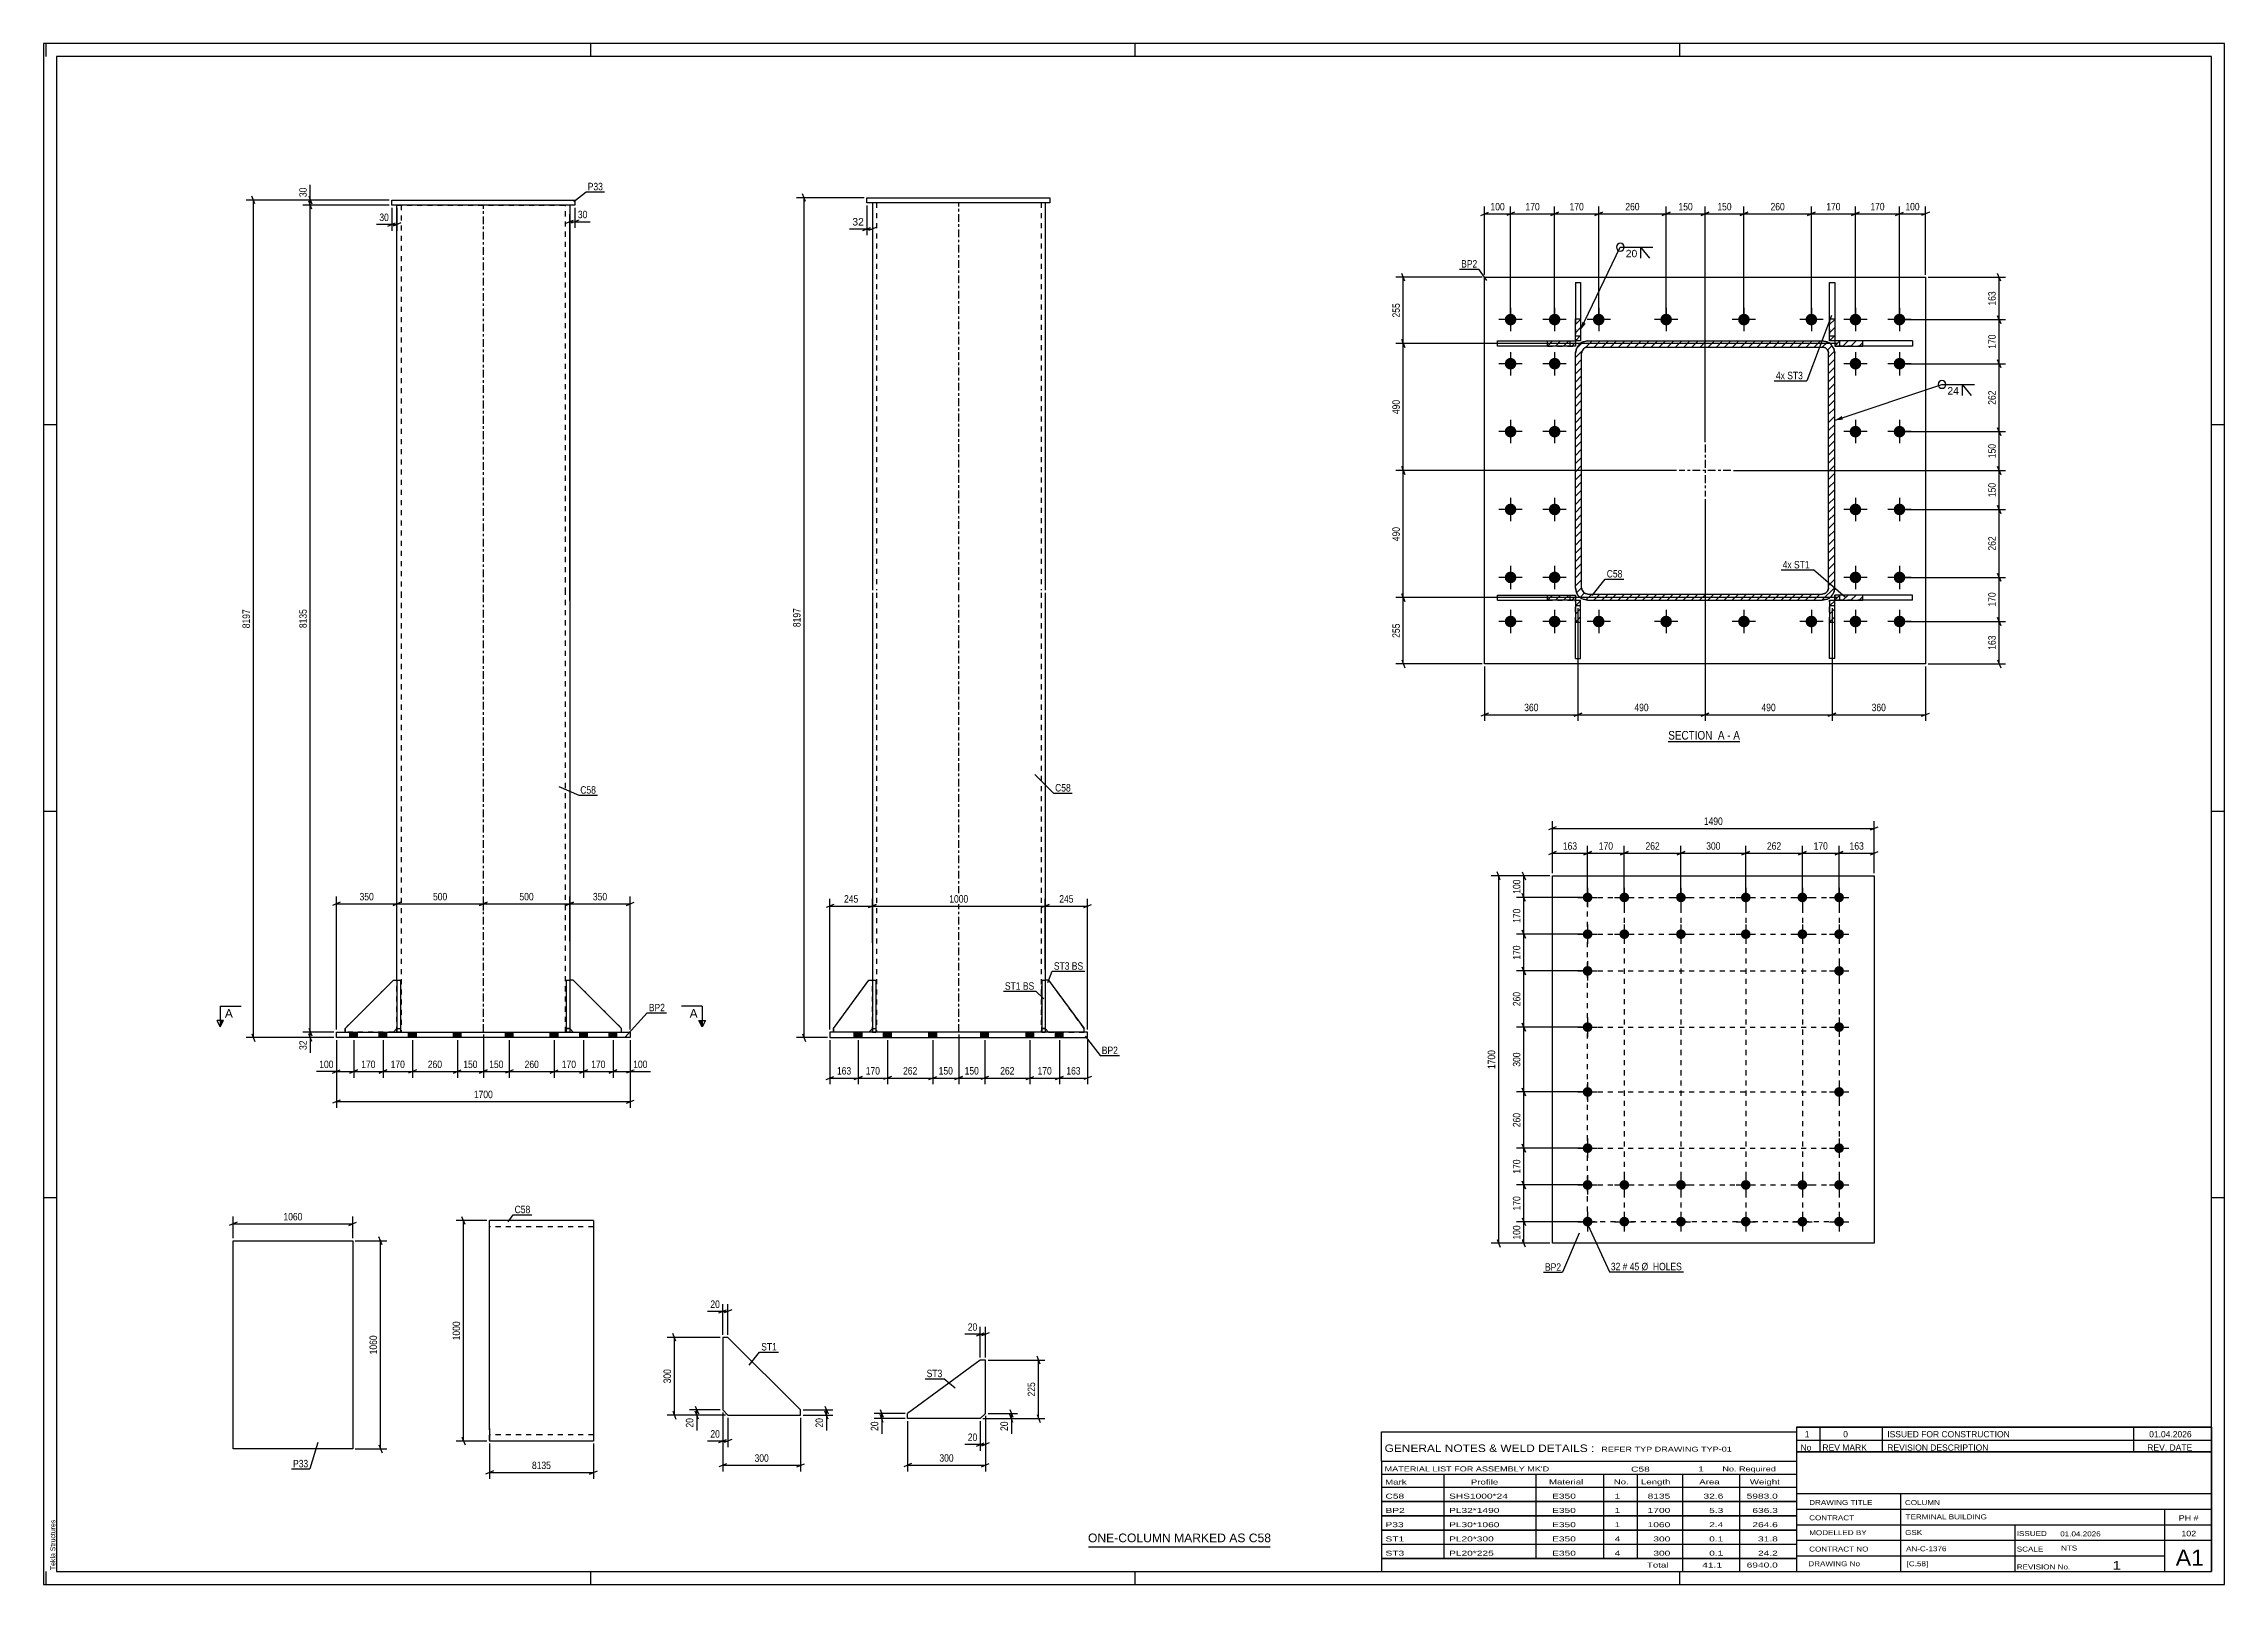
# Paper-space layout 'Layout1' of a CAD drawing. Header units: millimetres. Extents: x 0 to 841, y 0 to 594.
# The model-space entities are those that its viewports show. They can reach past a viewport. Long polylines and large blocks are cut down to what shows.
import ezdxf

# ---------------------------------------------------------------- set-up
doc = ezdxf.new("R2010")
doc.units = ezdxf.units.MM
doc.linetypes.add('DXK_LINE_DOT2', pattern=[3.9198, 1.9599, -1.9599])
doc.linetypes.add('DXK_LINE_DOT3', pattern=[5.9187, 2.979, -0.9799, 0.9799, -0.9799])
doc.layers.add('Viewport layer', color=7, linetype='Continuous', plot=False)
doc.styles.add('Arial', font='ARIAL.TTF', dxfattribs={"height": 0.2})
doc.styles.add('Arial Narrow', font='ARIALN.TTF', dxfattribs={"height": 0.2})

# ---------------------------------------------------------------- blocks, each defined once
blk = doc.blocks.new('Unknown-758715391-1129')
at = {"color": 5, "linetype": 'Continuous'}
for p, q in [((841, 594), (0, 594)), ((0, 594), (0, 0)), ((1, 589), (1, 594)), ((836, 589), (5, 589)), ((5, 589), (5, 5)), ((211, 589), (211, 594)), ((421, 589), (421, 594)), ((631, 589), (631, 594)), ((836, 5), (836, 589)), ((841, 0), (841, 594)), ((5, 447), (0, 447)), ((841, 447), (836, 447)), ((5, 298), (0, 298)), ((841, 298), (836, 298)), ((5, 149), (0, 149)), ((841, 149), (836, 149)), ((0, 0), (841, 0)), ((1, 0), (1, 5)), ((5, 5), (836, 5)), ((211, 0), (211, 5)), ((421, 0), (421, 5)), ((631, 0), (631, 5))]:
    blk.add_line(p, q, dxfattribs=at)
at = {"color": 174, "linetype": 'Continuous', "style": 'Arial'}
blk.add_text('Tekla Structures', height=1.9102, rotation=90, dxfattribs=at).set_placement((4.5, 5.5))
blk = doc.blocks.new('Unknown-758715391-13 - 1763')
at = {"color": 6, "linetype": 'Continuous'}
blk.add_line((626.53, 324.92), (654.17, 324.92), dxfattribs=at)
at = {"color": 0, "linetype": 'Continuous'}
blk.add_wipeout([(644.64, 325.67), (644.64, 329.17), (626.53, 329.17), (626.53, 325.67)], dxfattribs=at)
blk.add_wipeout([(648.24, 325.67), (648.24, 329.17), (645.69, 329.17), (645.69, 325.67)], dxfattribs=at)
at = {"color": 7, "linetype": 'Continuous', "style": 'Arial Narrow'}
blk.add_text('SECTION ', height=3.34, dxfattribs=at).set_placement((626.53, 325.67))
at = {"color": 0, "linetype": 'Continuous'}
blk.add_wipeout([(650.57, 325.67), (650.57, 329.17), (649.29, 329.17), (649.29, 325.67)], dxfattribs=at)
blk.add_wipeout([(654.17, 325.67), (654.17, 329.17), (651.62, 329.17), (651.62, 325.67)], dxfattribs=at)
at = {"color": 7, "linetype": 'Continuous', "style": 'Arial Narrow'}
for s, p in [('A', (645.69, 325.67)), ('A', (651.62, 325.67)), ('-', (649.29, 325.67))]:
    blk.add_text(s, height=3.34, dxfattribs=at).set_placement(p)
blk = doc.blocks.new('Part-758715391-2448 - 2442')
at = {"color": 2, "linetype": 'Continuous'}
for p, q in [((73.1, 112.45), (73.1, 132.45)), ((73.1, 132.45), (96.1, 132.45)), ((96.2, 132.45), (119.2, 132.45)), ((119.2, 132.45), (119.2, 112.45)), ((73.1, 72.35), (73.1, 112.35)), ((119.2, 112.35), (119.2, 72.35)), ((73.1, 52.25), (73.1, 72.25)), ((119.2, 72.25), (119.2, 52.25)), ((96.1, 52.25), (73.1, 52.25)), ((119.2, 52.25), (96.2, 52.25))]:
    blk.add_line(p, q, dxfattribs=at)
blk = doc.blocks.new('Part-758715391-1223 - 1220')
at = {"color": 2, "linetype": 'Continuous'}
for p, q in [((304.59, 214.27), (318.25, 232.94)), ((318.25, 232.94), (319.59, 232.94)), ((304.59, 214.27), (304.59, 212.94)), ((319.59, 214.27), (318.25, 212.94))]:
    blk.add_line(p, q, dxfattribs=at)
at = {"color": 7, "linetype": 'DXK_LINE_DOT2'}
for p, q in [((319.59, 232.94), (319.59, 214.27)), ((318.25, 212.94), (304.59, 212.94))]:
    blk.add_line(p, q, dxfattribs=at)
blk = doc.blocks.new('Part-758715391-1248 - 1220')
at = {"color": 2, "linetype": 'Continuous'}
for p, q in [((319.59, 532.61), (319.59, 383.27)), ((386.25, 532.61), (386.25, 383.27)), ((319.59, 382.27), (319.59, 232.94)), ((386.25, 382.27), (386.25, 232.94))]:
    blk.add_line(p, q, dxfattribs=at)
at = {"color": 7, "linetype": 'DXK_LINE_DOT2'}
for p, q in [((386.25, 532.61), (319.59, 532.61)), ((321.19, 532.61), (321.19, 383.27)), ((384.65, 532.61), (384.65, 383.27)), ((321.19, 382.27), (321.19, 212.94)), ((384.65, 382.27), (384.65, 212.94)), ((319.59, 232.94), (319.59, 212.94)), ((386.25, 232.94), (386.25, 212.94)), ((386.25, 212.94), (319.59, 212.94))]:
    blk.add_line(p, q, dxfattribs=at)
at = {"color": 7, "linetype": 'DXK_LINE_DOT3'}
for p, q in [((352.92, 383.27), (352.92, 532.61)), ((352.92, 212.94), (352.92, 382.27))]:
    blk.add_line(p, q, dxfattribs=at)
blk = doc.blocks.new('Bolt-758715391-1232 - 1220')
at = {"linetype": 'Continuous'}
for points in [[(312.62, 210.81), (315.62, 210.81), (315.62, 212.94), (312.62, 212.94)], [(312.62, 210.81), (315.62, 210.81), (315.62, 212.94), (312.62, 212.94)], [(312.62, 210.81), (315.62, 210.81), (315.62, 212.94), (312.62, 212.94)], [(312.62, 210.81), (315.62, 210.81), (315.62, 212.94), (312.62, 212.94)], [(312.62, 210.81), (315.62, 210.81), (315.62, 212.94), (312.62, 212.94)], [(312.62, 210.81), (315.62, 210.81), (315.62, 212.94), (312.62, 212.94)], [(312.62, 210.81), (315.62, 210.81), (315.62, 212.94), (312.62, 212.94)], [(312.62, 210.81), (315.62, 210.81), (315.62, 212.94), (312.62, 212.94)], [(323.95, 210.81), (326.95, 210.81), (326.95, 212.94), (323.95, 212.94)], [(323.95, 210.81), (326.95, 210.81), (326.95, 212.94), (323.95, 212.94)], [(323.95, 210.81), (326.95, 210.81), (326.95, 212.94), (323.95, 212.94)], [(323.95, 210.81), (326.95, 210.81), (326.95, 212.94), (323.95, 212.94)], [(341.42, 210.81), (344.42, 210.81), (344.42, 212.94), (341.42, 212.94)], [(341.42, 210.81), (344.42, 210.81), (344.42, 212.94), (341.42, 212.94)], [(341.42, 210.81), (344.42, 210.81), (344.42, 212.94), (341.42, 212.94)], [(341.42, 210.81), (344.42, 210.81), (344.42, 212.94), (341.42, 212.94)], [(361.42, 210.81), (364.42, 210.81), (364.42, 212.94), (361.42, 212.94)], [(361.42, 210.81), (364.42, 210.81), (364.42, 212.94), (361.42, 212.94)], [(361.42, 210.81), (364.42, 210.81), (364.42, 212.94), (361.42, 212.94)], [(361.42, 210.81), (364.42, 210.81), (364.42, 212.94), (361.42, 212.94)], [(378.89, 210.81), (381.89, 210.81), (381.89, 212.94), (378.89, 212.94)], [(378.89, 210.81), (381.89, 210.81), (381.89, 212.94), (378.89, 212.94)], [(378.89, 210.81), (381.89, 210.81), (381.89, 212.94), (378.89, 212.94)], [(378.89, 210.81), (381.89, 210.81), (381.89, 212.94), (378.89, 212.94)], [(390.22, 210.81), (393.22, 210.81), (393.22, 212.94), (390.22, 212.94)], [(390.22, 210.81), (393.22, 210.81), (393.22, 212.94), (390.22, 212.94)], [(390.22, 210.81), (393.22, 210.81), (393.22, 212.94), (390.22, 212.94)], [(390.22, 210.81), (393.22, 210.81), (393.22, 212.94), (390.22, 212.94)], [(390.22, 210.81), (393.22, 210.81), (393.22, 212.94), (390.22, 212.94)], [(390.22, 210.81), (393.22, 210.81), (393.22, 212.94), (390.22, 212.94)], [(390.22, 210.81), (393.22, 210.81), (393.22, 212.94), (390.22, 212.94)], [(390.22, 210.81), (393.22, 210.81), (393.22, 212.94), (390.22, 212.94)]]:
    blk.add_hatch(color=1, dxfattribs=at).paths.add_polyline_path(points)
at = {"color": 1, "linetype": 'Continuous'}
for p, q in [((312.62, 210.81), (312.62, 212.94)), ((312.62, 210.81), (312.62, 212.94)), ((312.62, 210.81), (312.62, 212.94)), ((312.62, 210.81), (312.62, 212.94)), ((312.62, 210.81), (312.62, 212.94)), ((312.62, 210.81), (312.62, 212.94)), ((312.62, 210.81), (312.62, 212.94)), ((312.62, 210.81), (312.62, 212.94)), ((314.12, 210.81), (314.12, 212.94)), ((314.12, 210.81), (314.12, 212.94)), ((314.12, 210.81), (314.12, 212.94)), ((314.12, 210.81), (314.12, 212.94)), ((314.12, 210.81), (314.12, 212.94)), ((314.12, 210.81), (314.12, 212.94)), ((314.12, 210.81), (314.12, 212.94)), ((314.12, 210.81), (314.12, 212.94)), ((315.62, 210.81), (315.62, 212.94)), ((315.62, 210.81), (315.62, 212.94)), ((315.62, 210.81), (315.62, 212.94)), ((315.62, 210.81), (315.62, 212.94)), ((315.62, 210.81), (315.62, 212.94)), ((315.62, 210.81), (315.62, 212.94)), ((315.62, 210.81), (315.62, 212.94)), ((315.62, 210.81), (315.62, 212.94)), ((323.95, 210.81), (323.95, 212.94)), ((323.95, 210.81), (323.95, 212.94)), ((323.95, 210.81), (323.95, 212.94)), ((323.95, 210.81), (323.95, 212.94)), ((325.45, 210.81), (325.45, 212.94)), ((325.45, 210.81), (325.45, 212.94)), ((325.45, 210.81), (325.45, 212.94)), ((325.45, 210.81), (325.45, 212.94)), ((326.95, 210.81), (326.95, 212.94)), ((326.95, 210.81), (326.95, 212.94)), ((326.95, 210.81), (326.95, 212.94)), ((326.95, 210.81), (326.95, 212.94)), ((341.42, 210.81), (341.42, 212.94)), ((341.42, 210.81), (341.42, 212.94)), ((341.42, 210.81), (341.42, 212.94)), ((341.42, 210.81), (341.42, 212.94)), ((342.92, 210.81), (342.92, 212.94)), ((342.92, 210.81), (342.92, 212.94)), ((342.92, 210.81), (342.92, 212.94)), ((342.92, 210.81), (342.92, 212.94)), ((344.42, 210.81), (344.42, 212.94)), ((344.42, 210.81), (344.42, 212.94)), ((344.42, 210.81), (344.42, 212.94)), ((344.42, 210.81), (344.42, 212.94)), ((361.42, 210.81), (361.42, 212.94)), ((361.42, 210.81), (361.42, 212.94)), ((361.42, 210.81), (361.42, 212.94)), ((361.42, 210.81), (361.42, 212.94)), ((362.92, 210.81), (362.92, 212.94)), ((362.92, 210.81), (362.92, 212.94)), ((362.92, 210.81), (362.92, 212.94)), ((362.92, 210.81), (362.92, 212.94)), ((364.42, 210.81), (364.42, 212.94)), ((364.42, 210.81), (364.42, 212.94)), ((364.42, 210.81), (364.42, 212.94)), ((364.42, 210.81), (364.42, 212.94)), ((378.89, 210.81), (378.89, 212.94)), ((378.89, 210.81), (378.89, 212.94)), ((378.89, 210.81), (378.89, 212.94)), ((378.89, 210.81), (378.89, 212.94)), ((380.39, 210.81), (380.39, 212.94)), ((380.39, 210.81), (380.39, 212.94)), ((380.39, 210.81), (380.39, 212.94)), ((380.39, 210.81), (380.39, 212.94)), ((381.89, 210.81), (381.89, 212.94)), ((381.89, 210.81), (381.89, 212.94)), ((381.89, 210.81), (381.89, 212.94)), ((381.89, 210.81), (381.89, 212.94)), ((390.22, 210.81), (390.22, 212.94)), ((390.22, 210.81), (390.22, 212.94)), ((390.22, 210.81), (390.22, 212.94)), ((390.22, 210.81), (390.22, 212.94)), ((390.22, 210.81), (390.22, 212.94)), ((390.22, 210.81), (390.22, 212.94)), ((390.22, 210.81), (390.22, 212.94)), ((390.22, 210.81), (390.22, 212.94)), ((391.72, 210.81), (391.72, 212.94)), ((391.72, 210.81), (391.72, 212.94)), ((391.72, 210.81), (391.72, 212.94)), ((391.72, 210.81), (391.72, 212.94)), ((391.72, 210.81), (391.72, 212.94)), ((391.72, 210.81), (391.72, 212.94)), ((391.72, 210.81), (391.72, 212.94)), ((391.72, 210.81), (391.72, 212.94)), ((393.22, 210.81), (393.22, 212.94)), ((393.22, 210.81), (393.22, 212.94)), ((393.22, 210.81), (393.22, 212.94)), ((393.22, 210.81), (393.22, 212.94)), ((393.22, 210.81), (393.22, 212.94)), ((393.22, 210.81), (393.22, 212.94)), ((393.22, 210.81), (393.22, 212.94)), ((393.22, 210.81), (393.22, 212.94))]:
    blk.add_line(p, q, dxfattribs=at)
blk = doc.blocks.new('Part-758715391-1224 - 1220')
at = {"color": 2, "linetype": 'Continuous'}
for p, q in [((387.59, 232.94), (386.25, 232.94)), ((387.59, 232.94), (401.25, 214.27)), ((386.25, 214.27), (387.59, 212.94)), ((401.25, 212.94), (401.25, 214.27))]:
    blk.add_line(p, q, dxfattribs=at)
at = {"color": 7, "linetype": 'DXK_LINE_DOT2'}
for p, q in [((386.25, 232.94), (386.25, 214.27)), ((387.59, 212.94), (401.25, 212.94))]:
    blk.add_line(p, q, dxfattribs=at)
blk = doc.blocks.new('Part-758715391-1225 - 1220')
at = {"color": 7, "linetype": 'DXK_LINE_DOT2'}
for p, q in [((304.59, 214.27), (318.25, 232.94)), ((318.25, 232.94), (319.59, 232.94)), ((319.59, 232.94), (319.59, 214.27)), ((304.59, 212.94), (304.59, 214.27)), ((318.25, 212.94), (304.59, 212.94)), ((319.59, 214.27), (318.25, 212.94))]:
    blk.add_line(p, q, dxfattribs=at)
blk = doc.blocks.new('Part-758715391-1226 - 1220')
at = {"color": 7, "linetype": 'DXK_LINE_DOT2'}
for p, q in [((387.59, 232.94), (386.25, 232.94)), ((386.25, 232.94), (386.25, 214.27)), ((401.25, 214.27), (387.59, 232.94)), ((386.25, 214.27), (387.59, 212.94)), ((387.59, 212.94), (401.25, 212.94)), ((401.25, 212.94), (401.25, 214.27))]:
    blk.add_line(p, q, dxfattribs=at)
blk = doc.blocks.new('Part-758715391-1249 - 1220')
at = {"color": 2, "linetype": 'Continuous'}
for p, q in [((317.44, 534.61), (388.1, 534.61)), ((317.44, 532.61), (317.44, 534.61)), ((388.1, 532.61), (317.44, 532.61)), ((388.1, 534.61), (388.1, 532.61))]:
    blk.add_line(p, q, dxfattribs=at)
blk = doc.blocks.new('Part-758715391-1250 - 1220')
at = {"color": 2, "linetype": 'Continuous'}
for p, q in [((319.59, 232.94), (319.59, 212.94)), ((319.59, 232.94), (320.92, 232.94)), ((320.92, 232.94), (320.92, 212.94)), ((319.59, 214.27), (320.92, 214.27))]:
    blk.add_line(p, q, dxfattribs=at)
at = {"color": 7, "linetype": 'DXK_LINE_DOT2'}
blk.add_line((319.59, 212.94), (320.92, 212.94), dxfattribs=at)
blk = doc.blocks.new('Part-758715391-1251 - 1220')
at = {"color": 2, "linetype": 'Continuous'}
for p, q in [((384.92, 232.94), (384.92, 212.94)), ((384.92, 232.94), (386.25, 232.94)), ((386.25, 232.94), (386.25, 212.94)), ((384.92, 214.27), (386.25, 214.27))]:
    blk.add_line(p, q, dxfattribs=at)
at = {"color": 7, "linetype": 'DXK_LINE_DOT2'}
blk.add_line((384.92, 212.94), (386.25, 212.94), dxfattribs=at)
blk = doc.blocks.new('Part-758715391-1252 - 1220')
at = {"color": 7, "linetype": 'DXK_LINE_DOT2'}
for p, q in [((319.59, 212.94), (319.59, 232.94)), ((319.59, 232.94), (320.92, 232.94)), ((320.92, 232.94), (320.92, 212.94)), ((319.59, 214.27), (320.92, 214.27)), ((320.92, 212.94), (319.59, 212.94))]:
    blk.add_line(p, q, dxfattribs=at)
blk = doc.blocks.new('Part-758715391-1253 - 1220')
at = {"color": 7, "linetype": 'DXK_LINE_DOT2'}
for p, q in [((384.92, 212.94), (384.92, 232.94)), ((384.92, 232.94), (386.25, 232.94)), ((386.25, 232.94), (386.25, 212.94)), ((386.25, 214.27), (384.92, 214.27)), ((386.25, 212.94), (384.92, 212.94))]:
    blk.add_line(p, q, dxfattribs=at)
blk = doc.blocks.new('Part-758715391-1268 - 1220')
at = {"color": 2, "linetype": 'Continuous'}
for p, q in [((402.59, 212.94), (303.25, 212.94)), ((303.25, 212.94), (303.25, 210.81)), ((303.25, 210.81), (402.59, 210.81)), ((402.59, 210.81), (402.59, 212.94))]:
    blk.add_line(p, q, dxfattribs=at)
blk = doc.blocks.new('Part-758715391-2484 - 2478')
at = {"color": 2, "linetype": 'Continuous'}
for p, q in [((191.94, 140.25), (171.94, 140.25)), ((171.94, 117.85), (171.94, 140.25)), ((212.04, 140.25), (192.04, 140.25)), ((212.04, 140.25), (212.04, 117.85)), ((171.94, 77.75), (171.94, 117.75)), ((212.04, 117.75), (212.04, 77.75)), ((171.94, 60.05), (171.94, 77.65)), ((212.04, 77.65), (212.04, 55.25)), ((171.94, 60.05), (171.94, 55.25)), ((191.94, 55.25), (171.94, 55.25)), ((212.04, 55.25), (192.04, 55.25))]:
    blk.add_line(p, q, dxfattribs=at)
at = {"color": 7, "linetype": 'DXK_LINE_DOT2'}
for p, q in [((191.94, 137.85), (171.94, 137.85)), ((212.04, 137.85), (192.04, 137.85)), ((171.94, 55.61), (171.94, 60.05)), ((191.94, 57.65), (171.94, 57.65)), ((212.04, 57.65), (192.04, 57.65))]:
    blk.add_line(p, q, dxfattribs=at)
blk = doc.blocks.new('Part-758715391-1483 - 1481')
at = {"color": 2, "linetype": 'Continuous'}
for p, q in [((201.58, 232.94), (201.58, 212.94)), ((201.58, 232.94), (202.91, 232.94)), ((202.91, 232.94), (202.91, 212.94)), ((201.58, 214.27), (202.91, 214.27))]:
    blk.add_line(p, q, dxfattribs=at)
at = {"color": 7, "linetype": 'DXK_LINE_DOT2'}
blk.add_line((201.58, 212.94), (202.91, 212.94), dxfattribs=at)
blk = doc.blocks.new('Part-758715391-1484 - 1481')
at = {"color": 7, "linetype": 'DXK_LINE_DOT2'}
for p, q in [((201.58, 212.94), (201.58, 232.94)), ((201.58, 232.94), (202.91, 232.94)), ((202.91, 232.94), (202.91, 212.94)), ((202.91, 214.27), (201.58, 214.27)), ((202.91, 212.94), (201.58, 212.94))]:
    blk.add_line(p, q, dxfattribs=at)
blk = doc.blocks.new('Part-758715391-1485 - 1481')
at = {"color": 2, "linetype": 'Continuous'}
for p, q in [((136.25, 232.94), (136.25, 212.94)), ((136.25, 232.94), (137.58, 232.94)), ((137.58, 232.94), (137.58, 212.94)), ((136.25, 214.27), (137.58, 214.27))]:
    blk.add_line(p, q, dxfattribs=at)
at = {"color": 7, "linetype": 'DXK_LINE_DOT2'}
blk.add_line((136.25, 212.94), (137.58, 212.94), dxfattribs=at)
blk = doc.blocks.new('Part-758715391-1486 - 1481')
at = {"color": 7, "linetype": 'DXK_LINE_DOT2'}
for p, q in [((136.25, 212.94), (136.25, 232.94)), ((136.25, 232.94), (137.58, 232.94)), ((137.58, 232.94), (137.58, 212.94)), ((136.25, 214.27), (137.58, 214.27)), ((137.58, 212.94), (136.25, 212.94))]:
    blk.add_line(p, q, dxfattribs=at)
blk = doc.blocks.new('Bolt-758715391-1488 - 1481')
at = {"linetype": 'Continuous'}
for points in [[(121.08, 212.94), (118.08, 212.94), (118.08, 210.81), (121.08, 210.81)], [(121.08, 212.94), (118.08, 212.94), (118.08, 210.81), (121.08, 210.81)], [(121.08, 212.94), (118.08, 212.94), (118.08, 210.81), (121.08, 210.81)], [(121.08, 212.94), (118.08, 212.94), (118.08, 210.81), (121.08, 210.81)], [(121.08, 212.94), (118.08, 212.94), (118.08, 210.81), (121.08, 210.81)], [(121.08, 212.94), (118.08, 212.94), (118.08, 210.81), (121.08, 210.81)], [(132.41, 212.94), (129.41, 212.94), (129.41, 210.81), (132.41, 210.81)], [(132.41, 212.94), (129.41, 212.94), (129.41, 210.81), (132.41, 210.81)], [(132.41, 212.94), (129.41, 212.94), (129.41, 210.81), (132.41, 210.81)], [(132.41, 212.94), (129.41, 212.94), (129.41, 210.81), (132.41, 210.81)], [(132.41, 212.94), (129.41, 212.94), (129.41, 210.81), (132.41, 210.81)], [(132.41, 212.94), (129.41, 212.94), (129.41, 210.81), (132.41, 210.81)], [(143.75, 212.94), (140.75, 212.94), (140.75, 210.81), (143.75, 210.81)], [(143.75, 212.94), (140.75, 212.94), (140.75, 210.81), (143.75, 210.81)], [(161.08, 212.94), (158.08, 212.94), (158.08, 210.81), (161.08, 210.81)], [(161.08, 212.94), (158.08, 212.94), (158.08, 210.81), (161.08, 210.81)], [(181.08, 212.94), (178.08, 212.94), (178.08, 210.81), (181.08, 210.81)], [(181.08, 212.94), (178.08, 212.94), (178.08, 210.81), (181.08, 210.81)], [(198.41, 212.94), (195.41, 212.94), (195.41, 210.81), (198.41, 210.81)], [(198.41, 212.94), (195.41, 212.94), (195.41, 210.81), (198.41, 210.81)], [(209.75, 212.94), (206.75, 212.94), (206.75, 210.81), (209.75, 210.81)], [(209.75, 212.94), (206.75, 212.94), (206.75, 210.81), (209.75, 210.81)], [(209.75, 212.94), (206.75, 212.94), (206.75, 210.81), (209.75, 210.81)], [(209.75, 212.94), (206.75, 212.94), (206.75, 210.81), (209.75, 210.81)], [(209.75, 212.94), (206.75, 212.94), (206.75, 210.81), (209.75, 210.81)], [(209.75, 212.94), (206.75, 212.94), (206.75, 210.81), (209.75, 210.81)], [(221.08, 212.94), (218.08, 212.94), (218.08, 210.81), (221.08, 210.81)], [(221.08, 212.94), (218.08, 212.94), (218.08, 210.81), (221.08, 210.81)], [(221.08, 212.94), (218.08, 212.94), (218.08, 210.81), (221.08, 210.81)], [(221.08, 212.94), (218.08, 212.94), (218.08, 210.81), (221.08, 210.81)], [(221.08, 212.94), (218.08, 212.94), (218.08, 210.81), (221.08, 210.81)], [(221.08, 212.94), (218.08, 212.94), (218.08, 210.81), (221.08, 210.81)]]:
    blk.add_hatch(color=1, dxfattribs=at).paths.add_polyline_path(points)
at = {"color": 1, "linetype": 'Continuous'}
for p, q in [((118.08, 210.81), (118.08, 212.94)), ((118.08, 210.81), (118.08, 212.94)), ((118.08, 210.81), (118.08, 212.94)), ((118.08, 210.81), (118.08, 212.94)), ((118.08, 210.81), (118.08, 212.94)), ((118.08, 210.81), (118.08, 212.94)), ((119.58, 210.81), (119.58, 212.94)), ((119.58, 210.81), (119.58, 212.94)), ((119.58, 210.81), (119.58, 212.94)), ((119.58, 210.81), (119.58, 212.94)), ((119.58, 210.81), (119.58, 212.94)), ((119.58, 210.81), (119.58, 212.94)), ((121.08, 210.81), (121.08, 212.94)), ((121.08, 210.81), (121.08, 212.94)), ((121.08, 210.81), (121.08, 212.94)), ((121.08, 210.81), (121.08, 212.94)), ((121.08, 210.81), (121.08, 212.94)), ((121.08, 210.81), (121.08, 212.94)), ((129.41, 210.81), (129.41, 212.94)), ((129.41, 210.81), (129.41, 212.94)), ((129.41, 210.81), (129.41, 212.94)), ((129.41, 210.81), (129.41, 212.94)), ((129.41, 210.81), (129.41, 212.94)), ((129.41, 210.81), (129.41, 212.94)), ((130.91, 210.81), (130.91, 212.94)), ((130.91, 210.81), (130.91, 212.94)), ((130.91, 210.81), (130.91, 212.94)), ((130.91, 210.81), (130.91, 212.94)), ((130.91, 210.81), (130.91, 212.94)), ((130.91, 210.81), (130.91, 212.94)), ((132.41, 210.81), (132.41, 212.94)), ((132.41, 210.81), (132.41, 212.94)), ((132.41, 210.81), (132.41, 212.94)), ((132.41, 210.81), (132.41, 212.94)), ((132.41, 210.81), (132.41, 212.94)), ((132.41, 210.81), (132.41, 212.94)), ((140.75, 210.81), (140.75, 212.94)), ((140.75, 210.81), (140.75, 212.94)), ((142.25, 210.81), (142.25, 212.94)), ((142.25, 210.81), (142.25, 212.94)), ((143.75, 210.81), (143.75, 212.94)), ((143.75, 210.81), (143.75, 212.94)), ((158.08, 210.81), (158.08, 212.94)), ((158.08, 210.81), (158.08, 212.94)), ((159.58, 210.81), (159.58, 212.94)), ((159.58, 210.81), (159.58, 212.94)), ((161.08, 210.81), (161.08, 212.94)), ((161.08, 210.81), (161.08, 212.94)), ((178.08, 210.81), (178.08, 212.94)), ((178.08, 210.81), (178.08, 212.94)), ((179.58, 210.81), (179.58, 212.94)), ((179.58, 210.81), (179.58, 212.94)), ((181.08, 210.81), (181.08, 212.94)), ((181.08, 210.81), (181.08, 212.94)), ((195.41, 210.81), (195.41, 212.94)), ((195.41, 210.81), (195.41, 212.94)), ((196.91, 210.81), (196.91, 212.94)), ((196.91, 210.81), (196.91, 212.94)), ((198.41, 210.81), (198.41, 212.94)), ((198.41, 210.81), (198.41, 212.94)), ((206.75, 210.81), (206.75, 212.94)), ((206.75, 210.81), (206.75, 212.94)), ((206.75, 210.81), (206.75, 212.94)), ((206.75, 210.81), (206.75, 212.94)), ((206.75, 210.81), (206.75, 212.94)), ((206.75, 210.81), (206.75, 212.94)), ((208.25, 210.81), (208.25, 212.94)), ((208.25, 210.81), (208.25, 212.94)), ((208.25, 210.81), (208.25, 212.94)), ((208.25, 210.81), (208.25, 212.94)), ((208.25, 210.81), (208.25, 212.94)), ((208.25, 210.81), (208.25, 212.94)), ((209.75, 210.81), (209.75, 212.94)), ((209.75, 210.81), (209.75, 212.94)), ((209.75, 210.81), (209.75, 212.94)), ((209.75, 210.81), (209.75, 212.94)), ((209.75, 210.81), (209.75, 212.94)), ((209.75, 210.81), (209.75, 212.94)), ((218.08, 210.81), (218.08, 212.94)), ((218.08, 210.81), (218.08, 212.94)), ((218.08, 210.81), (218.08, 212.94)), ((218.08, 210.81), (218.08, 212.94)), ((218.08, 210.81), (218.08, 212.94)), ((218.08, 210.81), (218.08, 212.94)), ((219.58, 210.81), (219.58, 212.94)), ((219.58, 210.81), (219.58, 212.94)), ((219.58, 210.81), (219.58, 212.94)), ((219.58, 210.81), (219.58, 212.94)), ((219.58, 210.81), (219.58, 212.94)), ((219.58, 210.81), (219.58, 212.94)), ((221.08, 210.81), (221.08, 212.94)), ((221.08, 210.81), (221.08, 212.94)), ((221.08, 210.81), (221.08, 212.94)), ((221.08, 210.81), (221.08, 212.94)), ((221.08, 210.81), (221.08, 212.94)), ((221.08, 210.81), (221.08, 212.94))]:
    blk.add_line(p, q, dxfattribs=at)
blk = doc.blocks.new('Part-758715391-1513 - 1481')
at = {"color": 2, "linetype": 'Continuous'}
for p, q in [((136.25, 382.37), (136.25, 531.71)), ((202.91, 531.71), (202.91, 382.37)), ((136.25, 232.94), (136.25, 382.27)), ((202.91, 382.27), (202.91, 232.94))]:
    blk.add_line(p, q, dxfattribs=at)
at = {"color": 7, "linetype": 'DXK_LINE_DOT2'}
for p, q in [((136.25, 531.71), (202.91, 531.71)), ((137.85, 531.71), (137.85, 382.37)), ((201.31, 382.37), (201.31, 531.71)), ((137.85, 382.27), (137.85, 212.94)), ((201.31, 212.94), (201.31, 382.27)), ((136.25, 232.94), (136.25, 212.94)), ((202.91, 232.94), (202.91, 212.94)), ((136.25, 212.94), (202.91, 212.94))]:
    blk.add_line(p, q, dxfattribs=at)
at = {"color": 7, "linetype": 'DXK_LINE_DOT3'}
for p, q in [((169.58, 382.37), (169.58, 531.71)), ((169.58, 212.94), (169.58, 382.27))]:
    blk.add_line(p, q, dxfattribs=at)
blk = doc.blocks.new('Part-758715391-1528 - 1481')
at = {"color": 2, "linetype": 'Continuous'}
for p, q in [((134.25, 531.71), (134.25, 533.71)), ((134.25, 533.71), (204.91, 533.71)), ((204.91, 531.71), (134.25, 531.71)), ((204.91, 533.71), (204.91, 531.71))]:
    blk.add_line(p, q, dxfattribs=at)
blk = doc.blocks.new('Part-758715391-1529 - 1481')
at = {"color": 2, "linetype": 'Continuous'}
for p, q in [((204.25, 232.94), (202.91, 232.94)), ((204.25, 232.94), (222.91, 214.27)), ((202.91, 214.27), (204.25, 212.94)), ((222.91, 212.94), (222.91, 214.27))]:
    blk.add_line(p, q, dxfattribs=at)
at = {"color": 7, "linetype": 'DXK_LINE_DOT2'}
for p, q in [((202.91, 232.94), (202.91, 214.27)), ((204.25, 212.94), (222.91, 212.94))]:
    blk.add_line(p, q, dxfattribs=at)
blk = doc.blocks.new('Part-758715391-1530 - 1481')
at = {"color": 7, "linetype": 'DXK_LINE_DOT2'}
for p, q in [((204.25, 232.94), (202.91, 232.94)), ((202.91, 232.94), (202.91, 214.27)), ((222.91, 214.27), (204.25, 232.94)), ((202.91, 214.27), (204.25, 212.94)), ((204.25, 212.94), (222.91, 212.94)), ((222.91, 212.94), (222.91, 214.27))]:
    blk.add_line(p, q, dxfattribs=at)
blk = doc.blocks.new('Part-758715391-1531 - 1481')
at = {"color": 2, "linetype": 'Continuous'}
for p, q in [((116.25, 214.27), (134.91, 232.94)), ((134.91, 232.94), (136.25, 232.94)), ((116.25, 214.27), (116.25, 212.94)), ((136.25, 214.27), (134.91, 212.94))]:
    blk.add_line(p, q, dxfattribs=at)
at = {"color": 7, "linetype": 'DXK_LINE_DOT2'}
for p, q in [((136.25, 232.94), (136.25, 214.27)), ((134.91, 212.94), (116.25, 212.94))]:
    blk.add_line(p, q, dxfattribs=at)
blk = doc.blocks.new('Part-758715391-1532 - 1481')
at = {"color": 7, "linetype": 'DXK_LINE_DOT2'}
for p, q in [((116.25, 214.27), (134.91, 232.94)), ((134.91, 232.94), (136.25, 232.94)), ((136.25, 232.94), (136.25, 214.27)), ((116.25, 212.94), (116.25, 214.27)), ((134.91, 212.94), (116.25, 212.94)), ((136.25, 214.27), (134.91, 212.94))]:
    blk.add_line(p, q, dxfattribs=at)
blk = doc.blocks.new('Part-758715391-1537 - 1481')
at = {"color": 2, "linetype": 'Continuous'}
for p, q in [((112.91, 210.81), (112.91, 212.94)), ((112.91, 212.94), (226.25, 212.94)), ((226.25, 210.81), (112.91, 210.81)), ((226.25, 212.94), (226.25, 210.81))]:
    blk.add_line(p, q, dxfattribs=at)
blk = doc.blocks.new('Part-758715391-1816 - 1763')
at = {"linetype": 'Continuous'}
h = blk.add_hatch(dxfattribs=at)
h.set_pattern_fill('', scale=0.7, style=0, pattern_type=0)
h.set_pattern_definition([(45, (690.7214, 379.4134), (-1.57154, 1.57154), [])])
h.paths.add_polyline_path([(690.72, 381.41), (690.72, 379.41), (701.55, 379.41), (701.55, 381.41)])
at = {"color": 7, "linetype": 'DXK_LINE_DOT2'}
for p, q in [((701.55, 381.41), (690.72, 381.41)), ((690.72, 379.41), (690.72, 381.41)), ((701.55, 379.41), (690.72, 379.41)), ((692.72, 379.41), (692.72, 381.41))]:
    blk.add_line(p, q, dxfattribs=at)
at = {"color": 2, "linetype": 'Continuous'}
for p, q in [((701.55, 381.41), (690.72, 381.41)), ((690.72, 381.41), (690.72, 379.41)), ((690.72, 379.41), (701.55, 379.41)), ((720.72, 381.41), (701.55, 381.41)), ((701.55, 379.41), (701.55, 381.41)), ((720.72, 379.41), (701.55, 379.41)), ((720.72, 379.41), (720.72, 381.41))]:
    blk.add_line(p, q, dxfattribs=at)
blk = doc.blocks.new('Part-758715391-1800 - 1763')
at = {"linetype": 'Continuous'}
h = blk.add_hatch(dxfattribs=at)
h.set_pattern_fill('', scale=0.7, style=0, pattern_type=0)
h.set_pattern_definition([(45, (593.6845, 479.048), (-1.571545, 1.571545), [])])
h.paths.add_polyline_path([(595.52, 479.41), (593.68, 479.05), (592.13, 478.01), (591.09, 476.45), (590.72, 474.61), (590.72, 384.21), (591.09, 382.38), (592.13, 380.82), (593.68, 379.78), (595.52, 379.41), (685.92, 379.41), (687.76, 379.78), (689.32, 380.82), (690.36, 382.38), (690.72, 384.21), (690.72, 474.61), (690.36, 476.45), (689.32, 478.01), (687.76, 479.05), (685.92, 479.41)])
h.paths.add_polyline_path([(686.84, 476.83), (687.62, 476.31), (688.14, 475.53), (688.32, 474.61), (688.32, 384.21), (688.14, 383.29), (687.62, 382.52), (686.84, 382), (685.92, 381.81), (595.52, 381.81), (594.6, 382), (593.82, 382.52), (593.3, 383.29), (593.12, 384.21), (593.12, 474.61), (593.3, 475.53), (593.82, 476.31), (594.6, 476.83), (595.52, 477.01), (685.92, 477.01)])
at = {"color": 7, "linetype": 'DXK_LINE_DOT2'}
for p, q in [((593.68, 479.05), (595.52, 479.41)), ((595.52, 479.41), (685.92, 479.41)), ((685.92, 479.41), (687.76, 479.05)), ((590.72, 474.61), (591.09, 476.45)), ((590.72, 384.21), (590.72, 474.61)), ((593.3, 475.53), (593.12, 474.61)), ((593.12, 384.21), (593.12, 474.61)), ((595.52, 477.01), (594.6, 476.83)), ((595.52, 477.01), (685.92, 477.01)), ((686.84, 476.83), (685.92, 477.01)), ((688.32, 474.61), (688.14, 475.53)), ((688.32, 384.21), (688.32, 474.61)), ((690.36, 476.45), (690.72, 474.61)), ((690.72, 384.21), (690.72, 474.61)), ((591.09, 382.38), (590.72, 384.21)), ((593.12, 384.21), (593.3, 383.29)), ((595.52, 379.41), (593.68, 379.78)), ((594.6, 382), (595.52, 381.81)), ((595.52, 381.81), (685.92, 381.81)), ((595.52, 379.41), (685.92, 379.41)), ((685.92, 381.81), (686.84, 382)), ((687.76, 379.78), (685.92, 379.41)), ((688.14, 383.29), (688.32, 384.21)), ((690.72, 384.21), (690.36, 382.38))]:
    blk.add_line(p, q, dxfattribs=at)
at = {"color": 2, "linetype": 'Continuous'}
for p, q in [((595.52, 479.41), (593.68, 479.05)), ((595.52, 479.41), (685.92, 479.41)), ((687.76, 479.05), (685.92, 479.41)), ((591.09, 476.45), (590.72, 474.61)), ((590.72, 384.21), (590.72, 474.61)), ((593.12, 474.61), (593.3, 475.53)), ((593.12, 384.21), (593.12, 474.61)), ((594.6, 476.83), (595.52, 477.01)), ((595.52, 477.01), (685.92, 477.01)), ((685.92, 477.01), (686.84, 476.83)), ((688.14, 475.53), (688.32, 474.61)), ((688.32, 384.21), (688.32, 474.61)), ((690.72, 474.61), (690.36, 476.45)), ((690.72, 384.21), (690.72, 474.61)), ((590.72, 384.21), (591.09, 382.38)), ((593.3, 383.29), (593.12, 384.21)), ((593.68, 379.78), (595.52, 379.41)), ((595.52, 381.81), (594.6, 382)), ((595.52, 381.81), (685.92, 381.81)), ((595.52, 379.41), (685.92, 379.41)), ((686.84, 382), (685.92, 381.81)), ((685.92, 379.41), (687.76, 379.78)), ((688.32, 384.21), (688.14, 383.29)), ((690.36, 382.38), (690.72, 384.21))]:
    blk.add_line(p, q, dxfattribs=at)
at = {"color": 7, "linetype": 'DXK_LINE_DOT3'}
for p, q in [((640.72, 439.41), (640.72, 419.41)), ((650.72, 429.41), (630.72, 429.41))]:
    blk.add_line(p, q, dxfattribs=at)
at = {"color": 7, "linetype": 'DXK_LINE_DOT2'}
for centre, radius, start, end in [((595.52, 474.61), 4.8, 112.5, 157.5), ((595.52, 474.61), 2.4, 112.5, 157.5), ((685.92, 474.61), 2.4, 22.5, 67.5), ((685.92, 474.61), 4.8, 22.5, 67.5), ((595.52, 384.21), 4.8, 202.5, 247.5), ((595.52, 384.21), 2.4, 202.5, 247.5), ((685.92, 384.21), 2.4, 292.5, 337.5), ((685.92, 384.21), 4.8, 292.5, 337.5)]:
    blk.add_arc(centre, radius, start, end, dxfattribs=at)
at = {"color": 2, "linetype": 'Continuous'}
for centre, radius, start, end in [((595.52, 474.61), 4.8, 112.5, 157.5), ((595.52, 474.61), 2.4, 112.5, 157.5), ((685.92, 474.61), 2.4, 22.5, 67.5), ((685.92, 474.61), 4.8, 22.5, 67.5), ((595.52, 384.21), 4.8, 202.5, 247.5), ((595.52, 384.21), 2.4, 202.5, 247.5), ((685.92, 384.21), 2.4, 292.5, 337.5), ((685.92, 384.21), 4.8, 292.5, 337.5)]:
    blk.add_arc(centre, radius, start, end, dxfattribs=at)
blk = doc.blocks.new('Part-758715391-1779 - 1763')
at = {"linetype": 'Continuous'}
h = blk.add_hatch(dxfattribs=at)
h.set_pattern_fill('', scale=0.7, style=0, pattern_type=0)
h.set_pattern_definition([(45, (688.7214, 370.9521), (-1.57154, 1.57154), [])])
h.paths.add_polyline_path([(688.72, 379.41), (688.72, 370.95), (690.72, 370.95), (690.72, 379.41)])
at = {"color": 7, "linetype": 'DXK_LINE_DOT2'}
for p, q in [((688.72, 370.95), (688.72, 379.41)), ((688.72, 379.41), (690.72, 379.41)), ((690.72, 370.95), (690.72, 379.41)), ((688.72, 377.41), (690.72, 377.41))]:
    blk.add_line(p, q, dxfattribs=at)
at = {"color": 2, "linetype": 'Continuous'}
for p, q in [((688.72, 379.41), (688.72, 370.95)), ((688.72, 379.41), (690.72, 379.41)), ((690.72, 370.95), (690.72, 379.41)), ((688.72, 356.91), (688.72, 370.95)), ((688.72, 370.95), (690.72, 370.95)), ((690.72, 356.91), (690.72, 370.95)), ((690.72, 356.91), (688.72, 356.91))]:
    blk.add_line(p, q, dxfattribs=at)
blk = doc.blocks.new('Part-758715391-1784 - 1763')
at = {"linetype": 'Continuous'}
h = blk.add_hatch(dxfattribs=at)
h.set_pattern_fill('', scale=0.7, style=0, pattern_type=0)
h.set_pattern_definition([(45, (688.7214, 479.4134), (-1.57154, 1.57154), [])])
h.paths.add_polyline_path([(688.72, 487.87), (688.72, 479.41), (690.72, 479.41), (690.72, 487.87)])
at = {"color": 2, "linetype": 'Continuous'}
for p, q in [((688.72, 487.87), (688.72, 501.91)), ((688.72, 501.91), (690.72, 501.91)), ((690.72, 501.91), (690.72, 487.87)), ((688.72, 479.41), (688.72, 487.87)), ((688.72, 487.87), (690.72, 487.87)), ((690.72, 487.87), (690.72, 479.41)), ((690.72, 479.41), (688.72, 479.41))]:
    blk.add_line(p, q, dxfattribs=at)
at = {"color": 7, "linetype": 'DXK_LINE_DOT2'}
for p, q in [((688.72, 487.87), (688.72, 479.41)), ((690.72, 487.87), (690.72, 479.41)), ((688.72, 481.41), (690.72, 481.41)), ((690.72, 479.41), (688.72, 479.41))]:
    blk.add_line(p, q, dxfattribs=at)
blk = doc.blocks.new('Part-758715391-1789 - 1763')
at = {"linetype": 'Continuous'}
h = blk.add_hatch(dxfattribs=at)
h.set_pattern_fill('', scale=0.7, style=0, pattern_type=0)
h.set_pattern_definition([(45, (590.7208, 370.9521), (-1.57154, 1.57154), [])])
h.paths.add_polyline_path([(590.72, 379.41), (590.72, 370.95), (592.72, 370.95), (592.72, 379.41)])
at = {"color": 7, "linetype": 'DXK_LINE_DOT2'}
for p, q in [((590.72, 370.95), (590.72, 379.41)), ((590.72, 379.41), (592.72, 379.41)), ((592.72, 370.95), (592.72, 379.41)), ((590.72, 377.41), (592.72, 377.41))]:
    blk.add_line(p, q, dxfattribs=at)
at = {"color": 2, "linetype": 'Continuous'}
for p, q in [((590.72, 379.41), (590.72, 370.95)), ((590.72, 379.41), (592.72, 379.41)), ((592.72, 370.95), (592.72, 379.41)), ((590.72, 356.91), (590.72, 370.95)), ((590.72, 370.95), (592.72, 370.95)), ((592.72, 356.91), (592.72, 370.95)), ((590.72, 356.91), (592.72, 356.91))]:
    blk.add_line(p, q, dxfattribs=at)
blk = doc.blocks.new('Part-758715391-1794 - 1763')
at = {"linetype": 'Continuous'}
h = blk.add_hatch(dxfattribs=at)
h.set_pattern_fill('', scale=0.7, style=0, pattern_type=0)
h.set_pattern_definition([(45, (590.7208, 479.4134), (-1.57154, 1.57154), [])])
h.paths.add_polyline_path([(590.72, 487.87), (590.72, 479.41), (592.72, 479.41), (592.72, 487.87)])
at = {"color": 2, "linetype": 'Continuous'}
for p, q in [((590.72, 501.91), (590.72, 487.87)), ((590.72, 501.91), (592.72, 501.91)), ((592.72, 501.91), (592.72, 487.87)), ((590.72, 479.41), (590.72, 487.87)), ((590.72, 487.87), (592.72, 487.87)), ((592.72, 487.87), (592.72, 479.41)), ((592.72, 479.41), (590.72, 479.41))]:
    blk.add_line(p, q, dxfattribs=at)
at = {"color": 7, "linetype": 'DXK_LINE_DOT2'}
for p, q in [((590.72, 487.87), (590.72, 479.41)), ((592.72, 487.87), (592.72, 479.41)), ((590.72, 481.41), (592.72, 481.41)), ((592.72, 479.41), (590.72, 479.41))]:
    blk.add_line(p, q, dxfattribs=at)
blk = doc.blocks.new('Bolt-758715391-1795 - 1763')
at = {"linetype": 'Continuous'}
for points in [[(567.97, 487.61, -1), (563.47, 487.61, -1)], [(584.97, 487.61, -1), (580.47, 487.61, -1)], [(601.97, 487.61, -1), (597.47, 487.61, -1)], [(627.97, 487.61, -1), (623.47, 487.61, -1)], [(657.97, 487.61, -1), (653.47, 487.61, -1)], [(683.97, 487.61, -1), (679.47, 487.61, -1)], [(700.97, 487.61, -1), (696.47, 487.61, -1)], [(717.97, 487.61, -1), (713.47, 487.61, -1)], [(567.97, 470.61, -1), (563.47, 470.61, -1)], [(584.97, 470.61, -1), (580.47, 470.61, -1)], [(700.97, 470.61, -1), (696.47, 470.61, -1)], [(717.97, 470.61, -1), (713.47, 470.61, -1)], [(567.97, 444.41, -1), (563.47, 444.41, -1)], [(584.97, 444.41, -1), (580.47, 444.41, -1)], [(700.97, 444.41, -1), (696.47, 444.41, -1)], [(717.97, 444.41, -1), (713.47, 444.41, -1)], [(567.97, 414.41, -1), (563.47, 414.41, -1)], [(584.97, 414.41, -1), (580.47, 414.41, -1)], [(700.97, 414.41, -1), (696.47, 414.41, -1)], [(717.97, 414.41, -1), (713.47, 414.41, -1)], [(567.97, 388.21, -1), (563.47, 388.21, -1)], [(584.97, 388.21, -1), (580.47, 388.21, -1)], [(700.97, 388.21, -1), (696.47, 388.21, -1)], [(717.97, 388.21, -1), (713.47, 388.21, -1)], [(567.97, 371.21, -1), (563.47, 371.21, -1)], [(584.97, 371.21, -1), (580.47, 371.21, -1)], [(601.97, 371.21, -1), (597.47, 371.21, -1)], [(627.97, 371.21, -1), (623.47, 371.21, -1)], [(657.97, 371.21, -1), (653.47, 371.21, -1)], [(683.97, 371.21, -1), (679.47, 371.21, -1)], [(700.97, 371.21, -1), (696.47, 371.21, -1)], [(717.97, 371.21, -1), (713.47, 371.21, -1)]]:
    blk.add_hatch(color=1, dxfattribs=at).paths.add_polyline_path(points)
at = {"color": 1, "linetype": 'Continuous'}
for p, q in [((565.72, 492.11), (565.72, 483.11)), ((582.72, 492.11), (582.72, 483.11)), ((599.72, 492.11), (599.72, 483.11)), ((625.72, 492.11), (625.72, 483.11)), ((655.72, 492.11), (655.72, 483.11)), ((681.72, 492.11), (681.72, 483.11)), ((698.72, 492.11), (698.72, 483.11)), ((715.72, 492.11), (715.72, 483.11)), ((570.22, 487.61), (561.22, 487.61)), ((587.22, 487.61), (578.22, 487.61)), ((604.22, 487.61), (595.22, 487.61)), ((630.22, 487.61), (621.22, 487.61)), ((660.22, 487.61), (651.22, 487.61)), ((686.22, 487.61), (677.22, 487.61)), ((703.22, 487.61), (694.22, 487.61)), ((720.22, 487.61), (711.22, 487.61)), ((565.72, 475.11), (565.72, 466.11)), ((582.72, 475.11), (582.72, 466.11)), ((698.72, 475.11), (698.72, 466.11)), ((715.72, 475.11), (715.72, 466.11)), ((570.22, 470.61), (561.22, 470.61)), ((587.22, 470.61), (578.22, 470.61)), ((703.22, 470.61), (694.22, 470.61)), ((720.22, 470.61), (711.22, 470.61)), ((565.72, 448.91), (565.72, 439.91)), ((582.72, 448.91), (582.72, 439.91)), ((698.72, 448.91), (698.72, 439.91)), ((715.72, 448.91), (715.72, 439.91)), ((570.22, 444.41), (561.22, 444.41)), ((587.22, 444.41), (578.22, 444.41)), ((703.22, 444.41), (694.22, 444.41)), ((720.22, 444.41), (711.22, 444.41)), ((570.22, 414.41), (561.22, 414.41)), ((565.72, 418.91), (565.72, 409.91)), ((587.22, 414.41), (578.22, 414.41)), ((582.72, 418.91), (582.72, 409.91)), ((703.22, 414.41), (694.22, 414.41)), ((698.72, 418.91), (698.72, 409.91)), ((720.22, 414.41), (711.22, 414.41)), ((715.72, 418.91), (715.72, 409.91)), ((570.22, 388.21), (561.22, 388.21)), ((565.72, 392.71), (565.72, 383.71)), ((587.22, 388.21), (578.22, 388.21)), ((582.72, 392.71), (582.72, 383.71)), ((703.22, 388.21), (694.22, 388.21)), ((698.72, 392.71), (698.72, 383.71)), ((720.22, 388.21), (711.22, 388.21)), ((715.72, 392.71), (715.72, 383.71)), ((570.22, 371.21), (561.22, 371.21)), ((565.72, 375.71), (565.72, 366.71)), ((587.22, 371.21), (578.22, 371.21)), ((582.72, 375.71), (582.72, 366.71)), ((604.22, 371.21), (595.22, 371.21)), ((599.72, 375.71), (599.72, 366.71)), ((630.22, 371.21), (621.22, 371.21)), ((625.72, 375.71), (625.72, 366.71)), ((660.22, 371.21), (651.22, 371.21)), ((655.72, 375.71), (655.72, 366.71)), ((686.22, 371.21), (677.22, 371.21)), ((681.72, 375.71), (681.72, 366.71)), ((703.22, 371.21), (694.22, 371.21)), ((698.72, 375.71), (698.72, 366.71)), ((720.22, 371.21), (711.22, 371.21)), ((715.72, 375.71), (715.72, 366.71))]:
    blk.add_line(p, q, dxfattribs=at)
blk = doc.blocks.new('Part-758715391-1821 - 1763')
at = {"linetype": 'Continuous'}
h = blk.add_hatch(dxfattribs=at)
h.set_pattern_fill('', scale=0.7, style=0, pattern_type=0)
h.set_pattern_definition([(45, (690.7214, 477.4134), (-1.57154, 1.57154), [])])
h.paths.add_polyline_path([(690.72, 479.41), (690.72, 477.41), (701.55, 477.41), (701.55, 479.41)])
at = {"color": 7, "linetype": 'DXK_LINE_DOT2'}
for p, q in [((701.55, 479.41), (690.72, 479.41)), ((690.72, 479.41), (690.72, 477.41)), ((692.72, 477.41), (692.72, 479.41)), ((701.55, 477.41), (690.72, 477.41))]:
    blk.add_line(p, q, dxfattribs=at)
at = {"color": 2, "linetype": 'Continuous'}
for p, q in [((701.55, 479.41), (690.72, 479.41)), ((690.72, 479.41), (690.72, 477.41)), ((720.72, 479.41), (701.55, 479.41)), ((701.55, 477.41), (701.55, 479.41)), ((720.72, 479.41), (720.72, 477.41)), ((690.72, 477.41), (701.55, 477.41)), ((720.72, 477.41), (701.55, 477.41))]:
    blk.add_line(p, q, dxfattribs=at)
blk = doc.blocks.new('Part-758715391-1826 - 1763')
at = {"linetype": 'Continuous'}
h = blk.add_hatch(dxfattribs=at)
h.set_pattern_fill('', scale=0.7, style=0, pattern_type=0)
h.set_pattern_definition([(45, (579.8956, 379.4134), (-1.57154, 1.57154), [])])
h.paths.add_polyline_path([(579.9, 381.41), (579.9, 379.41), (590.72, 379.41), (590.72, 381.41)])
at = {"color": 2, "linetype": 'Continuous'}
for p, q in [((560.72, 379.41), (560.72, 381.41)), ((560.72, 381.41), (579.9, 381.41)), ((560.72, 379.41), (579.9, 379.41)), ((579.9, 379.41), (579.9, 381.41)), ((579.9, 381.41), (590.72, 381.41)), ((590.72, 379.41), (579.9, 379.41)), ((590.72, 381.41), (590.72, 379.41))]:
    blk.add_line(p, q, dxfattribs=at)
at = {"color": 7, "linetype": 'DXK_LINE_DOT2'}
for p, q in [((579.9, 381.41), (590.72, 381.41)), ((579.9, 379.41), (590.72, 379.41)), ((588.72, 379.41), (588.72, 381.41)), ((590.72, 381.41), (590.72, 379.41))]:
    blk.add_line(p, q, dxfattribs=at)
blk = doc.blocks.new('Part-758715391-1831 - 1763')
at = {"linetype": 'Continuous'}
h = blk.add_hatch(dxfattribs=at)
h.set_pattern_fill('', scale=0.7, style=0, pattern_type=0)
h.set_pattern_definition([(45, (579.8956, 477.4134), (-1.57154, 1.57154), [])])
h.paths.add_polyline_path([(579.9, 479.41), (579.9, 477.41), (590.72, 477.41), (590.72, 479.41)])
at = {"color": 2, "linetype": 'Continuous'}
for p, q in [((560.72, 477.41), (560.72, 479.41)), ((560.72, 479.41), (579.9, 479.41)), ((579.9, 477.41), (579.9, 479.41)), ((579.9, 479.41), (590.72, 479.41)), ((590.72, 479.41), (590.72, 477.41)), ((579.9, 477.41), (560.72, 477.41)), ((590.72, 477.41), (579.9, 477.41))]:
    blk.add_line(p, q, dxfattribs=at)
at = {"color": 7, "linetype": 'DXK_LINE_DOT2'}
for p, q in [((579.9, 479.41), (590.72, 479.41)), ((588.72, 477.41), (588.72, 479.41)), ((590.72, 479.41), (590.72, 477.41)), ((579.9, 477.41), (590.72, 477.41))]:
    blk.add_line(p, q, dxfattribs=at)
blk = doc.blocks.new('Part-758715391-1836 - 1763')
at = {"color": 2, "linetype": 'Continuous'}
for p, q in [((555.72, 503.91), (725.72, 503.91)), ((555.72, 354.91), (555.72, 503.91)), ((725.72, 503.91), (725.72, 354.91)), ((725.72, 354.91), (555.72, 354.91))]:
    blk.add_line(p, q, dxfattribs=at)
blk = doc.blocks.new('Part-758715391-4607 - 4606')
at = {"color": 2, "linetype": 'Continuous'}
for p, q in [((361.21, 86.43), (333.21, 65.93)), ((363.21, 86.43), (361.21, 86.43)), ((363.21, 65.93), (363.21, 86.43)), ((333.21, 63.93), (333.21, 65.93)), ((361.21, 63.93), (333.21, 63.93)), ((361.21, 63.93), (363.21, 65.93))]:
    blk.add_line(p, q, dxfattribs=at)
blk = doc.blocks.new('Part-758715391-2163 - 2157')
at = {"color": 2, "linetype": 'Continuous'}
for p, q in [((581.84, 131.5), (581.84, 273.16)), ((581.84, 273.16), (706, 273.16)), ((706, 273.16), (706, 131.5)), ((706, 131.5), (581.84, 131.5))]:
    blk.add_line(p, q, dxfattribs=at)
blk = doc.blocks.new('Bolt-758715391-2196 - 2157')
at = {"linetype": 'Continuous'}
for points in [[(595.42, 266.71, -1), (595.42, 262.96, -1)], [(609.59, 266.71, -1), (609.59, 262.96, -1)], [(631.42, 266.71, -1), (631.42, 262.96, -1)], [(656.42, 266.71, -1), (656.42, 262.96, -1)], [(678.25, 266.71, -1), (678.25, 262.96, -1)], [(692.42, 266.71, -1), (692.42, 262.96, -1)], [(595.42, 252.54, -1), (595.42, 248.79, -1)], [(609.59, 252.54, -1), (609.59, 248.79, -1)], [(631.42, 252.54, -1), (631.42, 248.79, -1)], [(656.42, 252.54, -1), (656.42, 248.79, -1)], [(678.25, 252.54, -1), (678.25, 248.79, -1)], [(692.42, 252.54, -1), (692.42, 248.79, -1)], [(595.42, 238.37, -1), (595.42, 234.62, -1)], [(692.42, 238.37, -1), (692.42, 234.62, -1)], [(595.42, 216.71, -1), (595.42, 212.96, -1)], [(692.42, 216.71, -1), (692.42, 212.96, -1)], [(595.42, 191.71, -1), (595.42, 187.96, -1)], [(692.42, 191.71, -1), (692.42, 187.96, -1)], [(595.42, 170.04, -1), (595.42, 166.29, -1)], [(692.42, 170.04, -1), (692.42, 166.29, -1)], [(595.42, 155.87, -1), (595.42, 152.12, -1)], [(609.59, 155.87, -1), (609.59, 152.12, -1)], [(631.42, 155.87, -1), (631.42, 152.12, -1)], [(656.42, 155.87, -1), (656.42, 152.12, -1)], [(678.25, 155.87, -1), (678.25, 152.12, -1)], [(692.42, 155.87, -1), (692.42, 152.12, -1)], [(595.42, 141.71, -1), (595.42, 137.96, -1)], [(609.59, 141.71, -1), (609.59, 137.96, -1)], [(631.42, 141.71, -1), (631.42, 137.96, -1)], [(656.42, 141.71, -1), (656.42, 137.96, -1)], [(678.25, 141.71, -1), (678.25, 137.96, -1)], [(692.42, 141.71, -1), (692.42, 137.96, -1)]]:
    blk.add_hatch(color=1, dxfattribs=at).paths.add_polyline_path(points)
at = {"color": 1, "linetype": 'Continuous'}
for p, q in [((591.67, 264.83), (599.17, 264.83)), ((595.42, 268.58), (595.42, 261.08)), ((605.84, 264.83), (613.34, 264.83)), ((609.59, 268.58), (609.59, 261.08)), ((627.67, 264.83), (635.17, 264.83)), ((631.42, 268.58), (631.42, 261.08)), ((652.67, 264.83), (660.17, 264.83)), ((656.42, 268.58), (656.42, 261.08)), ((674.5, 264.83), (682, 264.83)), ((678.25, 268.58), (678.25, 261.08)), ((688.67, 264.83), (696.17, 264.83)), ((692.42, 268.58), (692.42, 261.08)), ((595.42, 254.41), (595.42, 246.91)), ((609.59, 254.41), (609.59, 246.91)), ((631.42, 254.41), (631.42, 246.91)), ((656.42, 254.41), (656.42, 246.91)), ((678.25, 254.41), (678.25, 246.91)), ((692.42, 254.41), (692.42, 246.91)), ((591.67, 250.66), (599.17, 250.66)), ((605.84, 250.66), (613.34, 250.66)), ((627.67, 250.66), (635.17, 250.66)), ((652.67, 250.66), (660.17, 250.66)), ((674.5, 250.66), (682, 250.66)), ((688.67, 250.66), (696.17, 250.66)), ((591.67, 236.5), (599.17, 236.5)), ((595.42, 240.25), (595.42, 232.75)), ((688.67, 236.5), (696.17, 236.5)), ((692.42, 240.25), (692.42, 232.75)), ((591.67, 214.83), (599.17, 214.83)), ((595.42, 218.58), (595.42, 211.08)), ((688.67, 214.83), (696.17, 214.83)), ((692.42, 218.58), (692.42, 211.08)), ((595.42, 193.58), (595.42, 186.08)), ((692.42, 193.58), (692.42, 186.08)), ((591.67, 189.83), (599.17, 189.83)), ((688.67, 189.83), (696.17, 189.83)), ((595.42, 171.91), (595.42, 164.41)), ((692.42, 171.91), (692.42, 164.41)), ((591.67, 168.16), (599.17, 168.16)), ((688.67, 168.16), (696.17, 168.16)), ((591.67, 154), (599.17, 154)), ((595.42, 157.75), (595.42, 150.25)), ((605.84, 154), (613.34, 154)), ((609.59, 157.75), (609.59, 150.25)), ((627.67, 154), (635.17, 154)), ((631.42, 157.75), (631.42, 150.25)), ((652.67, 154), (660.17, 154)), ((656.42, 157.75), (656.42, 150.25)), ((674.5, 154), (682, 154)), ((678.25, 157.75), (678.25, 150.25)), ((688.67, 154), (696.17, 154)), ((692.42, 157.75), (692.42, 150.25)), ((595.42, 143.58), (595.42, 136.08)), ((609.59, 143.58), (609.59, 136.08)), ((631.42, 143.58), (631.42, 136.08)), ((656.42, 143.58), (656.42, 136.08)), ((678.25, 143.58), (678.25, 136.08)), ((692.42, 143.58), (692.42, 136.08)), ((591.67, 139.83), (599.17, 139.83)), ((605.84, 139.83), (613.34, 139.83)), ((627.67, 139.83), (635.17, 139.83)), ((652.67, 139.83), (660.17, 139.83)), ((674.5, 139.83), (682, 139.83)), ((688.67, 139.83), (696.17, 139.83))]:
    blk.add_line(p, q, dxfattribs=at)
blk = doc.blocks.new('Part-758715391-4614 - 4613')
at = {"color": 2, "linetype": 'Continuous'}
for p, q in [((263.91, 95.24), (261.91, 95.24)), ((261.91, 95.24), (261.91, 67.24)), ((291.91, 67.24), (263.91, 95.24)), ((261.91, 67.24), (263.91, 65.24)), ((263.91, 65.24), (291.91, 65.24)), ((291.91, 65.24), (291.91, 67.24))]:
    blk.add_line(p, q, dxfattribs=at)
blk = doc.blocks.new('Rectangle-758715391-2356 - 2157')
at = {"color": 1, "linetype": 'DXK_LINE_DOT2'}
blk.add_lwpolyline([(595.42, 264.83), (692.42, 264.83), (692.42, 139.83), (595.42, 139.83), (595.42, 264.83)], close=True, dxfattribs=at)
blk = doc.blocks.new('Line-758715391-2349 - 2157')
at = {"color": 1, "linetype": 'DXK_LINE_DOT2'}
blk.add_line((595.42, 250.66), (692.42, 250.66), dxfattribs=at)
blk = doc.blocks.new('Line-758715391-2342 - 2157')
at = {"color": 1, "linetype": 'DXK_LINE_DOT2'}
blk.add_line((595.42, 236.5), (692.42, 236.5), dxfattribs=at)
blk = doc.blocks.new('Line-758715391-2286 - 2157')
at = {"color": 1, "linetype": 'DXK_LINE_DOT2'}
blk.add_line((595.42, 214.83), (692.42, 214.83), dxfattribs=at)
blk = doc.blocks.new('Line-758715391-2293 - 2157')
at = {"color": 1, "linetype": 'DXK_LINE_DOT2'}
blk.add_line((595.42, 189.83), (692.42, 189.83), dxfattribs=at)
blk = doc.blocks.new('Line-758715391-2300 - 2157')
at = {"color": 1, "linetype": 'DXK_LINE_DOT2'}
blk.add_line((595.42, 168.16), (692.42, 168.16), dxfattribs=at)
blk = doc.blocks.new('Line-758715391-2307 - 2157')
at = {"color": 1, "linetype": 'DXK_LINE_DOT2'}
blk.add_line((595.42, 154), (692.42, 154), dxfattribs=at)
blk = doc.blocks.new('Line-758715391-2314 - 2157')
at = {"color": 1, "linetype": 'DXK_LINE_DOT2'}
blk.add_line((609.59, 264.83), (609.59, 139.83), dxfattribs=at)
blk = doc.blocks.new('Line-758715391-2321 - 2157')
at = {"color": 1, "linetype": 'DXK_LINE_DOT2'}
blk.add_line((631.42, 264.83), (631.42, 139.83), dxfattribs=at)
blk = doc.blocks.new('Line-758715391-2328 - 2157')
at = {"color": 1, "linetype": 'DXK_LINE_DOT2'}
blk.add_line((656.42, 264.83), (656.42, 139.83), dxfattribs=at)
blk = doc.blocks.new('Line-758715391-2335 - 2157')
at = {"color": 1, "linetype": 'DXK_LINE_DOT2'}
blk.add_line((678.25, 264.83), (678.25, 139.83), dxfattribs=at)
blk = doc.blocks.new('StraightDimension-758715391-2464 - 2442')
at = {"color": 7, "linetype": 'Continuous'}
for p, q in [((74.6, 139.58), (71.6, 138.38)), ((73.1, 133.45), (73.1, 141.83)), ((73.1, 138.98), (119.2, 138.98)), ((117.7, 138.38), (120.7, 139.58)), ((119.2, 133.45), (119.2, 141.83))]:
    blk.add_line(p, q, dxfattribs=at)
at = {"color": 0}
blk.add_wipeout([(100.41, 139.73), (100.41, 143.93), (91.89, 143.93), (91.89, 139.73)], dxfattribs=at)
at = {"color": 3, "style": 'Arial Narrow'}
blk.add_text('1060', height=2.863, dxfattribs=at).set_placement((92.49, 140.33))
blk = doc.blocks.new('StraightDimension-758715391-2453 - 2442')
at = {"color": 7, "linetype": 'Continuous'}
for p, q in [((120.2, 132.45), (132.31, 132.45)), ((130.51, 130.95), (129.31, 133.95)), ((129.91, 52.25), (129.91, 132.45)), ((120.2, 52.25), (132.31, 52.25)), ((129.31, 53.75), (130.51, 50.75))]:
    blk.add_line(p, q, dxfattribs=at)
at = {"color": 0}
blk.add_wipeout([(129.16, 96.6), (124.96, 96.6), (124.96, 88.09), (129.16, 88.09)], dxfattribs=at)
at = {"color": 3, "style": 'Arial Narrow'}
blk.add_text('1060', height=2.863, rotation=90.00021, dxfattribs=at).set_placement((128.56, 88.69))
blk = doc.blocks.new('StraightDimension-758715391-2718 - 1220')
at = {"color": 7, "linetype": 'Continuous'}
for p, q in [((314.12, 209.81), (314.12, 192.81)), ((325.45, 209.81), (325.45, 192.81)), ((312.62, 194.61), (315.62, 195.81)), ((314.12, 195.21), (325.45, 195.21)), ((326.95, 195.81), (323.95, 194.61))]:
    blk.add_line(p, q, dxfattribs=at)
at = {"color": 0}
blk.add_wipeout([(323.13, 195.96), (323.13, 200.16), (316.45, 200.16), (316.45, 195.96)], dxfattribs=at)
at = {"color": 3, "style": 'Arial Narrow'}
blk.add_text('170', height=2.863, dxfattribs=at).set_placement((317.05, 196.56))
blk = doc.blocks.new('StraightDimension-758715391-2719 - 1220')
at = {"color": 7, "linetype": 'Continuous'}
for p, q in [((303.25, 209.81), (303.25, 192.81)), ((314.12, 209.81), (314.12, 192.81)), ((301.75, 194.61), (304.75, 195.81)), ((303.25, 195.21), (314.12, 195.21)), ((315.62, 195.81), (312.62, 194.61))]:
    blk.add_line(p, q, dxfattribs=at)
at = {"color": 0}
blk.add_wipeout([(312.03, 195.96), (312.03, 200.16), (305.35, 200.16), (305.35, 195.96)], dxfattribs=at)
at = {"color": 3, "style": 'Arial Narrow'}
blk.add_text('163', height=2.863, dxfattribs=at).set_placement((305.95, 196.56))
blk = doc.blocks.new('StraightDimension-758715391-1305 - 1220')
at = {"color": 7, "linetype": 'Continuous'}
for p, q in [((304.75, 262.09), (301.75, 260.89)), ((303.25, 213.94), (303.25, 264.34)), ((303.25, 261.49), (319.59, 261.49)), ((318.09, 260.89), (321.09, 262.09)), ((319.59, 247.34), (319.59, 264.34))]:
    blk.add_line(p, q, dxfattribs=at)
at = {"color": 0}
blk.add_wipeout([(314.76, 262.24), (314.76, 266.44), (308.08, 266.44), (308.08, 262.24)], dxfattribs=at)
at = {"color": 3, "style": 'Arial Narrow'}
blk.add_text('245', height=2.863, dxfattribs=at).set_placement((308.68, 262.84))
blk = doc.blocks.new('StraightDimension-758715391-1277 - 1220')
at = {"color": 7, "linetype": 'Continuous'}
for p, q in [((387.75, 262.09), (384.75, 260.89)), ((386.25, 237.01), (386.25, 264.34)), ((386.25, 261.49), (402.59, 261.49)), ((401.09, 260.89), (404.09, 262.09)), ((402.59, 213.94), (402.59, 264.34))]:
    blk.add_line(p, q, dxfattribs=at)
at = {"color": 0}
blk.add_wipeout([(397.76, 262.24), (397.76, 266.44), (391.08, 266.44), (391.08, 262.24)], dxfattribs=at)
at = {"color": 3, "style": 'Arial Narrow'}
blk.add_text('245', height=2.863, dxfattribs=at).set_placement((391.68, 262.84))
blk = doc.blocks.new('StraightDimension-758715391-1295 - 1220')
at = {"color": 7, "linetype": 'Continuous'}
for p, q in [((321.09, 262.09), (318.09, 260.89)), ((319.59, 247.34), (319.59, 264.34)), ((319.59, 261.49), (386.25, 261.49)), ((384.75, 260.89), (387.75, 262.09)), ((386.25, 237.01), (386.25, 264.34))]:
    blk.add_line(p, q, dxfattribs=at)
at = {"color": 0}
blk.add_wipeout([(357.18, 262.24), (357.18, 266.44), (348.66, 266.44), (348.66, 262.24)], dxfattribs=at)
at = {"color": 3, "style": 'Arial Narrow'}
blk.add_text('1000', height=2.863, dxfattribs=at).set_placement((349.26, 262.84))
blk = doc.blocks.new('StraightDimension-758715391-2712 - 1220')
at = {"color": 7, "linetype": 'Continuous'}
for p, q in [((391.72, 209.81), (391.72, 192.81)), ((402.59, 209.81), (402.59, 192.81)), ((390.22, 194.61), (393.22, 195.81)), ((391.72, 195.21), (402.59, 195.21)), ((404.09, 195.81), (401.09, 194.61))]:
    blk.add_line(p, q, dxfattribs=at)
at = {"color": 0}
blk.add_wipeout([(400.5, 195.96), (400.5, 200.16), (393.81, 200.16), (393.81, 195.96)], dxfattribs=at)
at = {"color": 3, "style": 'Arial Narrow'}
blk.add_text('163', height=2.863, dxfattribs=at).set_placement((394.41, 196.56))
blk = doc.blocks.new('StraightDimension-758715391-2713 - 1220')
at = {"color": 7, "linetype": 'Continuous'}
for p, q in [((380.39, 209.81), (380.39, 192.81)), ((391.72, 209.81), (391.72, 192.81)), ((378.89, 194.61), (381.89, 195.81)), ((380.39, 195.21), (391.72, 195.21)), ((393.22, 195.81), (390.22, 194.61))]:
    blk.add_line(p, q, dxfattribs=at)
at = {"color": 0}
blk.add_wipeout([(389.4, 195.96), (389.4, 200.16), (382.71, 200.16), (382.71, 195.96)], dxfattribs=at)
at = {"color": 3, "style": 'Arial Narrow'}
blk.add_text('170', height=2.863, dxfattribs=at).set_placement((383.31, 196.56))
blk = doc.blocks.new('StraightDimension-758715391-2714 - 1220')
at = {"color": 7, "linetype": 'Continuous'}
for p, q in [((362.92, 209.81), (362.92, 192.81)), ((380.39, 209.81), (380.39, 192.81)), ((364.42, 195.81), (361.42, 194.61)), ((362.92, 195.21), (380.39, 195.21)), ((378.89, 194.61), (381.89, 195.81))]:
    blk.add_line(p, q, dxfattribs=at)
at = {"color": 0}
blk.add_wipeout([(375, 195.96), (375, 200.16), (368.31, 200.16), (368.31, 195.96)], dxfattribs=at)
at = {"color": 3, "style": 'Arial Narrow'}
blk.add_text('262', height=2.863, dxfattribs=at).set_placement((368.91, 196.56))
blk = doc.blocks.new('StraightDimension-758715391-2715 - 1220')
at = {"color": 7, "linetype": 'Continuous'}
for p, q in [((352.92, 211.94), (352.92, 192.81)), ((362.92, 209.81), (362.92, 192.81)), ((351.42, 194.61), (354.42, 195.81)), ((352.92, 195.21), (362.92, 195.21)), ((364.42, 195.81), (361.42, 194.61))]:
    blk.add_line(p, q, dxfattribs=at)
at = {"color": 0}
blk.add_wipeout([(361.26, 195.96), (361.26, 200.16), (354.58, 200.16), (354.58, 195.96)], dxfattribs=at)
at = {"color": 3, "style": 'Arial Narrow'}
blk.add_text('150', height=2.863, dxfattribs=at).set_placement((355.18, 196.56))
blk = doc.blocks.new('StraightDimension-758715391-2716 - 1220')
at = {"color": 7, "linetype": 'Continuous'}
for p, q in [((352.92, 211.94), (352.92, 192.81)), ((342.92, 209.81), (342.92, 192.81)), ((341.42, 194.61), (344.42, 195.81)), ((342.92, 195.21), (352.92, 195.21)), ((354.42, 195.81), (351.42, 194.61))]:
    blk.add_line(p, q, dxfattribs=at)
at = {"color": 0}
blk.add_wipeout([(351.26, 195.96), (351.26, 200.16), (344.58, 200.16), (344.58, 195.96)], dxfattribs=at)
at = {"color": 3, "style": 'Arial Narrow'}
blk.add_text('150', height=2.863, dxfattribs=at).set_placement((345.18, 196.56))
blk = doc.blocks.new('StraightDimension-758715391-2717 - 1220')
at = {"color": 7, "linetype": 'Continuous'}
for p, q in [((325.45, 209.81), (325.45, 192.81)), ((342.92, 209.81), (342.92, 192.81)), ((326.95, 195.81), (323.95, 194.61)), ((325.45, 195.21), (342.92, 195.21)), ((341.42, 194.61), (344.42, 195.81))]:
    blk.add_line(p, q, dxfattribs=at)
at = {"color": 0}
blk.add_wipeout([(337.53, 195.96), (337.53, 200.16), (330.85, 200.16), (330.85, 195.96)], dxfattribs=at)
at = {"color": 3, "style": 'Arial Narrow'}
blk.add_text('262', height=2.863, dxfattribs=at).set_placement((331.45, 196.56))
blk = doc.blocks.new('StraightDimension-758715391-4210 - 1220')
at = {"color": 7, "linetype": 'Continuous'}
for p, q in [((316.44, 534.61), (290.4, 534.61)), ((293.85, 533.11), (292.65, 536.11)), ((293.25, 210.81), (293.25, 534.61)), ((302.25, 210.81), (290.4, 210.81)), ((292.65, 212.31), (293.85, 209.31))]:
    blk.add_line(p, q, dxfattribs=at)
at = {"color": 0}
blk.add_wipeout([(292.5, 376.96), (288.3, 376.96), (288.3, 368.45), (292.5, 368.45)], dxfattribs=at)
at = {"color": 3, "style": 'Arial Narrow'}
blk.add_text('8197', height=2.863, rotation=90.00021, dxfattribs=at).set_placement((291.9, 369.05))
blk = doc.blocks.new('StraightDimension-758715391-5064 - 1220')
at = {"color": 7, "linetype": 'Continuous'}
for p, q in [((317.44, 531.61), (317.44, 520.13)), ((319.59, 531.61), (319.59, 520.13)), ((315.94, 521.93), (318.94, 523.13)), ((317.44, 522.53), (319.59, 522.53)), ((321.09, 523.13), (318.09, 521.93))]:
    blk.add_line(p, q, dxfattribs=at)
at = {"color": 0}
blk.add_wipeout([(316.91, 523.28), (316.91, 527.48), (311.27, 527.48), (311.27, 523.28)], dxfattribs=at)
at = {"color": 7, "linetype": 'Continuous'}
blk.add_line((317.44, 522.53), (310.74, 522.53), dxfattribs=at)
blk.add_line((317.44, 522.53), (310.74, 522.53), dxfattribs=at)
at = {"color": 3, "style": 'Arial'}
blk.add_text('32', height=2.865, dxfattribs=at).set_placement((311.87, 523.88))
blk = doc.blocks.new('StraightDimension-758715391-4785 - 2478')
at = {"color": 7, "linetype": 'Continuous'}
for p, q in [((170.94, 140.25), (159.09, 140.25)), ((162.54, 138.75), (161.34, 141.75)), ((161.94, 55.25), (161.94, 140.25)), ((170.94, 55.25), (159.09, 55.25)), ((161.34, 56.75), (162.54, 53.75))]:
    blk.add_line(p, q, dxfattribs=at)
at = {"color": 0}
blk.add_wipeout([(161.19, 102), (156.99, 102), (156.99, 93.49), (161.19, 93.49)], dxfattribs=at)
at = {"color": 3, "style": 'Arial Narrow'}
blk.add_text('1000', height=2.863, rotation=90.00021, dxfattribs=at).set_placement((160.59, 94.09))
blk = doc.blocks.new('StraightDimension-758715391-2519 - 2478')
at = {"color": 7, "linetype": 'Continuous'}
for p, q in [((171.94, 54.25), (171.94, 40.71)), ((212.04, 54.25), (212.04, 40.71)), ((173.44, 43.71), (170.44, 42.51)), ((171.94, 43.11), (212.04, 43.11)), ((210.54, 42.51), (213.54, 43.71))]:
    blk.add_line(p, q, dxfattribs=at)
at = {"color": 0}
blk.add_wipeout([(196.25, 43.86), (196.25, 48.06), (187.73, 48.06), (187.73, 43.86)], dxfattribs=at)
at = {"color": 3, "style": 'Arial Narrow'}
blk.add_text('8135', height=2.863, dxfattribs=at).set_placement((188.33, 44.46))
blk = doc.blocks.new('StraightDimension-758715391-5142 - 1481')
at = {"color": 7, "linetype": 'Continuous'}
for p, q in [((208.25, 209.81), (208.25, 195.31)), ((219.58, 209.81), (219.58, 195.31)), ((206.75, 197.11), (209.75, 198.31)), ((208.25, 197.71), (219.58, 197.71)), ((221.08, 198.31), (218.08, 197.11))]:
    blk.add_line(p, q, dxfattribs=at)
at = {"color": 0}
blk.add_wipeout([(217.26, 198.46), (217.26, 202.66), (210.57, 202.66), (210.57, 198.46)], dxfattribs=at)
at = {"color": 3, "style": 'Arial Narrow'}
blk.add_text('170', height=2.863, dxfattribs=at).set_placement((211.17, 199.06))
blk = doc.blocks.new('StraightDimension-758715391-1660 - 1481')
at = {"color": 7, "linetype": 'Continuous'}
for p, q in [((112.91, 209.81), (112.91, 183.71)), ((226.25, 209.81), (226.25, 183.71)), ((114.41, 186.71), (111.41, 185.51)), ((112.91, 186.11), (226.25, 186.11)), ((224.75, 185.51), (227.75, 186.71))]:
    blk.add_line(p, q, dxfattribs=at)
at = {"color": 0}
blk.add_wipeout([(173.84, 186.86), (173.84, 191.06), (165.32, 191.06), (165.32, 186.86)], dxfattribs=at)
at = {"color": 3, "style": 'Arial Narrow'}
blk.add_text('1700', height=2.863, dxfattribs=at).set_placement((165.92, 187.46))
blk = doc.blocks.new('StraightDimension-758715391-1560 - 1481')
at = {"color": 7, "linetype": 'Continuous'}
for p, q in [((171.08, 262.96), (168.08, 261.76)), ((169.58, 259.85), (169.58, 265.21)), ((169.58, 262.36), (202.91, 262.36)), ((201.41, 261.76), (204.41, 262.96)), ((202.91, 247.98), (202.91, 265.21))]:
    blk.add_line(p, q, dxfattribs=at)
at = {"color": 0}
blk.add_wipeout([(189.59, 263.11), (189.59, 267.31), (182.9, 267.31), (182.9, 263.11)], dxfattribs=at)
at = {"color": 3, "style": 'Arial Narrow'}
blk.add_text('500', height=2.863, dxfattribs=at).set_placement((183.5, 263.71))
blk = doc.blocks.new('StraightDimension-758715391-4424 - 1481')
at = {"color": 7, "linetype": 'Continuous'}
for p, q in [((111.91, 212.94), (99.97, 212.94)), ((111.91, 210.81), (99.97, 210.81)), ((102.22, 214.44), (103.42, 211.44)), ((103.42, 209.31), (102.22, 212.31)), ((102.82, 210.81), (102.82, 212.94))]:
    blk.add_line(p, q, dxfattribs=at)
at = {"color": 0}
blk.add_wipeout([(102.07, 210.28), (97.87, 210.28), (97.87, 205.43), (102.07, 205.43)], dxfattribs=at)
at = {"color": 7, "linetype": 'Continuous'}
blk.add_line((102.82, 210.81), (102.82, 204.9), dxfattribs=at)
blk.add_line((102.82, 210.81), (102.82, 204.9), dxfattribs=at)
at = {"color": 3, "style": 'Arial Narrow'}
blk.add_text('32', height=2.863, rotation=90.00021, dxfattribs=at).set_placement((101.47, 206.03))
blk = doc.blocks.new('StraightDimension-758715391-4422 - 1481')
at = {"color": 7, "linetype": 'Continuous'}
for p, q in [((133.25, 533.71), (99.97, 533.71)), ((133.25, 531.71), (99.97, 531.71)), ((102.22, 535.21), (103.42, 532.21)), ((103.42, 530.21), (102.22, 533.21)), ((102.82, 531.71), (102.82, 533.71))]:
    blk.add_line(p, q, dxfattribs=at)
at = {"color": 0}
blk.add_wipeout([(102.07, 539.09), (97.87, 539.09), (97.87, 534.23), (102.07, 534.23)], dxfattribs=at)
at = {"color": 7, "linetype": 'Continuous'}
blk.add_line((102.82, 533.71), (102.82, 539.61), dxfattribs=at)
blk.add_line((102.82, 533.71), (102.82, 539.61), dxfattribs=at)
at = {"color": 3, "style": 'Arial Narrow'}
blk.add_text('30', height=2.863, rotation=90.00021, dxfattribs=at).set_placement((101.47, 534.83))
blk = doc.blocks.new('StraightDimension-758715391-5150 - 1481')
at = {"color": 7, "linetype": 'Continuous'}
for p, q in [((112.91, 209.81), (112.91, 195.31)), ((119.58, 209.81), (119.58, 195.31)), ((111.41, 197.11), (114.41, 198.31)), ((112.91, 197.71), (119.58, 197.71)), ((121.08, 198.31), (118.08, 197.11))]:
    blk.add_line(p, q, dxfattribs=at)
at = {"color": 0}
blk.add_wipeout([(112.39, 198.46), (112.39, 202.66), (105.7, 202.66), (105.7, 198.46)], dxfattribs=at)
at = {"color": 7, "linetype": 'Continuous'}
blk.add_line((112.91, 197.71), (105.18, 197.71), dxfattribs=at)
blk.add_line((112.91, 197.71), (105.18, 197.71), dxfattribs=at)
at = {"color": 3, "style": 'Arial Narrow'}
blk.add_text('100', height=2.863, dxfattribs=at).set_placement((106.3, 199.06))
blk = doc.blocks.new('StraightDimension-758715391-1540 - 1481')
at = {"color": 7, "linetype": 'Continuous'}
for p, q in [((114.41, 262.96), (111.41, 261.76)), ((112.91, 213.94), (112.91, 265.21)), ((112.91, 262.36), (136.25, 262.36)), ((134.75, 261.76), (137.75, 262.96)), ((136.25, 247.98), (136.25, 265.21))]:
    blk.add_line(p, q, dxfattribs=at)
at = {"color": 0}
blk.add_wipeout([(127.92, 263.11), (127.92, 267.31), (121.24, 267.31), (121.24, 263.11)], dxfattribs=at)
at = {"color": 3, "style": 'Arial Narrow'}
blk.add_text('350', height=2.863, dxfattribs=at).set_placement((121.84, 263.71))
blk = doc.blocks.new('StraightDimension-758715391-4423 - 1481')
at = {"color": 7, "linetype": 'Continuous'}
for p, q in [((133.25, 531.71), (99.97, 531.71)), ((103.42, 530.21), (102.22, 533.21)), ((102.82, 212.94), (102.82, 531.71)), ((111.91, 212.94), (99.97, 212.94)), ((102.22, 214.44), (103.42, 211.44))]:
    blk.add_line(p, q, dxfattribs=at)
at = {"color": 0}
blk.add_wipeout([(102.07, 376.58), (97.87, 376.58), (97.87, 368.07), (102.07, 368.07)], dxfattribs=at)
at = {"color": 3, "style": 'Arial Narrow'}
blk.add_text('8135', height=2.863, rotation=90.00021, dxfattribs=at).set_placement((101.47, 368.67))
blk = doc.blocks.new('StraightDimension-758715391-1550 - 1481')
at = {"color": 7, "linetype": 'Continuous'}
for p, q in [((137.75, 262.96), (134.75, 261.76)), ((136.25, 247.98), (136.25, 265.21)), ((136.25, 262.36), (169.58, 262.36)), ((168.08, 261.76), (171.08, 262.96)), ((169.58, 259.85), (169.58, 265.21))]:
    blk.add_line(p, q, dxfattribs=at)
at = {"color": 0}
blk.add_wipeout([(156.26, 263.11), (156.26, 267.31), (149.57, 267.31), (149.57, 263.11)], dxfattribs=at)
at = {"color": 3, "style": 'Arial Narrow'}
blk.add_text('500', height=2.863, dxfattribs=at).set_placement((150.17, 263.71))
blk = doc.blocks.new('StraightDimension-758715391-1570 - 1481')
at = {"color": 7, "linetype": 'Continuous'}
for p, q in [((204.41, 262.96), (201.41, 261.76)), ((202.91, 247.98), (202.91, 265.21)), ((202.91, 262.36), (226.25, 262.36)), ((224.75, 261.76), (227.75, 262.96)), ((226.25, 213.94), (226.25, 265.21))]:
    blk.add_line(p, q, dxfattribs=at)
at = {"color": 0}
blk.add_wipeout([(217.92, 263.11), (217.92, 267.31), (211.24, 267.31), (211.24, 263.11)], dxfattribs=at)
at = {"color": 3, "style": 'Arial Narrow'}
blk.add_text('350', height=2.863, dxfattribs=at).set_placement((211.84, 263.71))
blk = doc.blocks.new('StraightDimension-758715391-1649 - 1481')
at = {"color": 7, "linetype": 'Continuous'}
for p, q in [((133.25, 533.71), (78.06, 533.71)), ((81.51, 532.21), (80.31, 535.21)), ((80.91, 210.81), (80.91, 533.71)), ((111.91, 210.81), (78.06, 210.81)), ((80.31, 212.31), (81.51, 209.31))]:
    blk.add_line(p, q, dxfattribs=at)
at = {"color": 0}
blk.add_wipeout([(80.16, 376.51), (75.96, 376.51), (75.96, 368), (80.16, 368)], dxfattribs=at)
at = {"color": 3, "style": 'Arial Narrow'}
blk.add_text('8197', height=2.863, rotation=90.00021, dxfattribs=at).set_placement((79.56, 368.6))
blk = doc.blocks.new('StraightDimension-758715391-5143 - 1481')
at = {"color": 7, "linetype": 'Continuous'}
for p, q in [((196.91, 209.81), (196.91, 195.31)), ((208.25, 209.81), (208.25, 195.31)), ((195.41, 197.11), (198.41, 198.31)), ((196.91, 197.71), (208.25, 197.71)), ((209.75, 198.31), (206.75, 197.11))]:
    blk.add_line(p, q, dxfattribs=at)
at = {"color": 0}
blk.add_wipeout([(205.92, 198.46), (205.92, 202.66), (199.24, 202.66), (199.24, 198.46)], dxfattribs=at)
at = {"color": 3, "style": 'Arial Narrow'}
blk.add_text('170', height=2.863, dxfattribs=at).set_placement((199.84, 199.06))
blk = doc.blocks.new('StraightDimension-758715391-4259 - 1481')
at = {"color": 7, "linetype": 'Continuous'}
for p, q in [((204.91, 530.71), (204.91, 522.95)), ((201.41, 524.75), (204.41, 525.95)), ((202.91, 379.27), (202.91, 528.2)), ((202.91, 525.35), (204.91, 525.35)), ((206.41, 525.95), (203.41, 524.75))]:
    blk.add_line(p, q, dxfattribs=at)
at = {"color": 0}
blk.add_wipeout([(210.3, 526.1), (210.3, 530.3), (205.44, 530.3), (205.44, 526.1)], dxfattribs=at)
at = {"color": 7, "linetype": 'Continuous'}
blk.add_line((204.91, 525.35), (210.82, 525.35), dxfattribs=at)
blk.add_line((204.91, 525.35), (210.82, 525.35), dxfattribs=at)
at = {"color": 3, "style": 'Arial Narrow'}
blk.add_text('30', height=2.863, dxfattribs=at).set_placement((206.04, 526.7))
blk = doc.blocks.new('StraightDimension-758715391-4292 - 1481')
at = {"color": 7, "linetype": 'Continuous'}
for p, q in [((134.25, 530.71), (134.25, 521.86)), ((136.25, 530.71), (136.25, 521.86)), ((132.75, 523.66), (135.75, 524.86)), ((134.25, 524.26), (136.25, 524.26)), ((137.75, 524.86), (134.75, 523.66))]:
    blk.add_line(p, q, dxfattribs=at)
at = {"color": 0}
blk.add_wipeout([(133.72, 525.01), (133.72, 529.21), (128.87, 529.21), (128.87, 525.01)], dxfattribs=at)
at = {"color": 7, "linetype": 'Continuous'}
blk.add_line((134.25, 524.26), (128.34, 524.26), dxfattribs=at)
blk.add_line((134.25, 524.26), (128.34, 524.26), dxfattribs=at)
at = {"color": 3, "style": 'Arial Narrow'}
blk.add_text('30', height=2.863, dxfattribs=at).set_placement((129.47, 525.61))
blk = doc.blocks.new('StraightDimension-758715391-5141 - 1481')
at = {"color": 7, "linetype": 'Continuous'}
for p, q in [((219.58, 209.81), (219.58, 195.31)), ((226.25, 209.81), (226.25, 195.31)), ((218.08, 197.11), (221.08, 198.31)), ((219.58, 197.71), (226.25, 197.71)), ((227.75, 198.31), (224.75, 197.11))]:
    blk.add_line(p, q, dxfattribs=at)
at = {"color": 0}
blk.add_wipeout([(233.46, 198.46), (233.46, 202.66), (226.77, 202.66), (226.77, 198.46)], dxfattribs=at)
at = {"color": 7, "linetype": 'Continuous'}
blk.add_line((226.25, 197.71), (233.98, 197.71), dxfattribs=at)
blk.add_line((226.25, 197.71), (233.98, 197.71), dxfattribs=at)
at = {"color": 3, "style": 'Arial Narrow'}
blk.add_text('100', height=2.863, dxfattribs=at).set_placement((227.37, 199.06))
blk = doc.blocks.new('StraightDimension-758715391-5144 - 1481')
at = {"color": 7, "linetype": 'Continuous'}
for p, q in [((179.58, 209.81), (179.58, 195.31)), ((196.91, 209.81), (196.91, 195.31)), ((181.08, 198.31), (178.08, 197.11)), ((179.58, 197.71), (196.91, 197.71)), ((195.41, 197.11), (198.41, 198.31))]:
    blk.add_line(p, q, dxfattribs=at)
at = {"color": 0}
blk.add_wipeout([(191.59, 198.46), (191.59, 202.66), (184.9, 202.66), (184.9, 198.46)], dxfattribs=at)
at = {"color": 3, "style": 'Arial Narrow'}
blk.add_text('260', height=2.863, dxfattribs=at).set_placement((185.5, 199.06))
blk = doc.blocks.new('StraightDimension-758715391-5145 - 1481')
at = {"color": 7, "linetype": 'Continuous'}
for p, q in [((169.58, 211.94), (169.58, 195.31)), ((179.58, 209.81), (179.58, 195.31)), ((168.08, 197.11), (171.08, 198.31)), ((169.58, 197.71), (179.58, 197.71)), ((181.08, 198.31), (178.08, 197.11))]:
    blk.add_line(p, q, dxfattribs=at)
at = {"color": 0}
blk.add_wipeout([(177.92, 198.46), (177.92, 202.66), (171.24, 202.66), (171.24, 198.46)], dxfattribs=at)
at = {"color": 3, "style": 'Arial Narrow'}
blk.add_text('150', height=2.863, dxfattribs=at).set_placement((171.84, 199.06))
blk = doc.blocks.new('StraightDimension-758715391-5146 - 1481')
at = {"color": 7, "linetype": 'Continuous'}
for p, q in [((169.58, 211.94), (169.58, 195.31)), ((159.58, 209.81), (159.58, 195.31)), ((158.08, 197.11), (161.08, 198.31)), ((159.58, 197.71), (169.58, 197.71)), ((171.08, 198.31), (168.08, 197.11))]:
    blk.add_line(p, q, dxfattribs=at)
at = {"color": 0}
blk.add_wipeout([(167.92, 198.46), (167.92, 202.66), (161.24, 202.66), (161.24, 198.46)], dxfattribs=at)
at = {"color": 3, "style": 'Arial Narrow'}
blk.add_text('150', height=2.863, dxfattribs=at).set_placement((161.84, 199.06))
blk = doc.blocks.new('StraightDimension-758715391-5147 - 1481')
at = {"color": 7, "linetype": 'Continuous'}
for p, q in [((142.25, 209.81), (142.25, 195.31)), ((159.58, 209.81), (159.58, 195.31)), ((143.75, 198.31), (140.75, 197.11)), ((142.25, 197.71), (159.58, 197.71)), ((158.08, 197.11), (161.08, 198.31))]:
    blk.add_line(p, q, dxfattribs=at)
at = {"color": 0}
blk.add_wipeout([(154.26, 198.46), (154.26, 202.66), (147.57, 202.66), (147.57, 198.46)], dxfattribs=at)
at = {"color": 3, "style": 'Arial Narrow'}
blk.add_text('260', height=2.863, dxfattribs=at).set_placement((148.17, 199.06))
blk = doc.blocks.new('StraightDimension-758715391-5148 - 1481')
at = {"color": 7, "linetype": 'Continuous'}
for p, q in [((130.91, 209.81), (130.91, 195.31)), ((142.25, 209.81), (142.25, 195.31)), ((129.41, 197.11), (132.41, 198.31)), ((130.91, 197.71), (142.25, 197.71)), ((143.75, 198.31), (140.75, 197.11))]:
    blk.add_line(p, q, dxfattribs=at)
at = {"color": 0}
blk.add_wipeout([(139.92, 198.46), (139.92, 202.66), (133.24, 202.66), (133.24, 198.46)], dxfattribs=at)
at = {"color": 3, "style": 'Arial Narrow'}
blk.add_text('170', height=2.863, dxfattribs=at).set_placement((133.84, 199.06))
blk = doc.blocks.new('StraightDimension-758715391-5149 - 1481')
at = {"color": 7, "linetype": 'Continuous'}
for p, q in [((119.58, 209.81), (119.58, 195.31)), ((130.91, 209.81), (130.91, 195.31)), ((118.08, 197.11), (121.08, 198.31)), ((119.58, 197.71), (130.91, 197.71)), ((132.41, 198.31), (129.41, 197.11))]:
    blk.add_line(p, q, dxfattribs=at)
at = {"color": 0}
blk.add_wipeout([(128.59, 198.46), (128.59, 202.66), (121.9, 202.66), (121.9, 198.46)], dxfattribs=at)
at = {"color": 3, "style": 'Arial Narrow'}
blk.add_text('170', height=2.863, dxfattribs=at).set_placement((122.5, 199.06))
blk = doc.blocks.new('StraightDimension-758715391-3386 - 1763')
at = {"color": 7, "linetype": 'Continuous'}
for p, q in [((582.72, 488.61), (582.72, 531.22)), ((599.72, 488.61), (599.72, 531.22)), ((584.22, 528.97), (581.22, 527.77)), ((582.72, 528.37), (599.72, 528.37)), ((598.22, 527.77), (601.22, 528.97))]:
    blk.add_line(p, q, dxfattribs=at)
at = {"color": 0}
blk.add_wipeout([(594.56, 529.12), (594.56, 533.32), (587.88, 533.32), (587.88, 529.12)], dxfattribs=at)
at = {"color": 3, "style": 'Arial Narrow'}
blk.add_text('170', height=2.863, dxfattribs=at).set_placement((588.48, 529.72))
blk = doc.blocks.new('StraightDimension-758715391-3289 - 1763')
at = {"color": 7, "linetype": 'Continuous'}
for p, q in [((591.72, 376.41), (591.72, 332.89)), ((555.72, 353.91), (555.72, 332.89)), ((557.22, 335.89), (554.22, 334.69)), ((555.72, 335.29), (591.72, 335.29)), ((590.22, 334.69), (593.22, 335.89))]:
    blk.add_line(p, q, dxfattribs=at)
at = {"color": 0}
blk.add_wipeout([(577.06, 336.04), (577.06, 340.24), (570.38, 340.24), (570.38, 336.04)], dxfattribs=at)
at = {"color": 3, "style": 'Arial Narrow'}
blk.add_text('360', height=2.863, dxfattribs=at).set_placement((570.98, 336.64))
blk = doc.blocks.new('StraightDimension-758715391-3507 - 1763')
at = {"color": 7, "linetype": 'Continuous'}
for p, q in [((716.72, 414.41), (756.55, 414.41)), ((754.75, 412.91), (753.55, 415.91)), ((754.15, 388.21), (754.15, 414.41)), ((716.72, 388.21), (756.55, 388.21)), ((753.55, 389.71), (754.75, 386.71))]:
    blk.add_line(p, q, dxfattribs=at)
at = {"color": 0}
blk.add_wipeout([(753.4, 404.66), (749.2, 404.66), (749.2, 397.97), (753.4, 397.97)], dxfattribs=at)
at = {"color": 3, "style": 'Arial Narrow'}
blk.add_text('262', height=2.863, rotation=90.00021, dxfattribs=at).set_placement((752.8, 398.57))
blk = doc.blocks.new('StraightDimension-758715391-3379 - 1763')
at = {"color": 7, "linetype": 'Continuous'}
for p, q in [((715.72, 488.61), (715.72, 531.22)), ((725.72, 504.91), (725.72, 531.22)), ((714.22, 527.77), (717.22, 528.97)), ((715.72, 528.37), (725.72, 528.37)), ((727.22, 528.97), (724.22, 527.77))]:
    blk.add_line(p, q, dxfattribs=at)
at = {"color": 0}
blk.add_wipeout([(724.06, 529.12), (724.06, 533.32), (717.38, 533.32), (717.38, 529.12)], dxfattribs=at)
at = {"color": 3, "style": 'Arial Narrow'}
blk.add_text('100', height=2.863, dxfattribs=at).set_placement((717.98, 529.72))
blk = doc.blocks.new('StraightDimension-758715391-3504 - 1763')
at = {"color": 7, "linetype": 'Continuous'}
for p, q in [((754.75, 469.11), (753.55, 472.11)), ((716.72, 470.61), (756.55, 470.61)), ((754.15, 444.41), (754.15, 470.61)), ((753.55, 445.91), (754.75, 442.91)), ((716.72, 444.41), (756.55, 444.41))]:
    blk.add_line(p, q, dxfattribs=at)
at = {"color": 0}
blk.add_wipeout([(753.4, 460.86), (749.2, 460.86), (749.2, 454.17), (753.4, 454.17)], dxfattribs=at)
at = {"color": 3, "style": 'Arial Narrow'}
blk.add_text('262', height=2.863, rotation=90.00021, dxfattribs=at).set_placement((752.8, 454.77))
blk = doc.blocks.new('StraightDimension-758715391-3383 - 1763')
at = {"color": 7, "linetype": 'Continuous'}
for p, q in [((640.72, 440.41), (640.72, 531.22)), ((655.72, 488.61), (655.72, 531.22)), ((642.22, 528.97), (639.22, 527.77)), ((640.72, 528.37), (655.72, 528.37)), ((654.22, 527.77), (657.22, 528.97))]:
    blk.add_line(p, q, dxfattribs=at)
at = {"color": 0}
blk.add_wipeout([(651.56, 529.12), (651.56, 533.32), (644.88, 533.32), (644.88, 529.12)], dxfattribs=at)
at = {"color": 3, "style": 'Arial Narrow'}
blk.add_text('150', height=2.863, dxfattribs=at).set_placement((645.48, 529.72))
blk = doc.blocks.new('StraightDimension-758715391-3509 - 1763')
at = {"color": 7, "linetype": 'Continuous'}
for p, q in [((716.72, 371.21), (756.55, 371.21)), ((754.75, 369.71), (753.55, 372.71)), ((754.15, 354.91), (754.15, 371.21)), ((726.72, 354.91), (756.55, 354.91)), ((753.55, 356.41), (754.75, 353.41))]:
    blk.add_line(p, q, dxfattribs=at)
at = {"color": 0}
blk.add_wipeout([(753.4, 366.41), (749.2, 366.41), (749.2, 359.72), (753.4, 359.72)], dxfattribs=at)
at = {"color": 3, "style": 'Arial Narrow'}
blk.add_text('163', height=2.863, rotation=90.00021, dxfattribs=at).set_placement((752.8, 360.32))
blk = doc.blocks.new('StraightDimension-758715391-3381 - 1763')
at = {"color": 7, "linetype": 'Continuous'}
for p, q in [((681.72, 488.61), (681.72, 531.22)), ((698.72, 488.61), (698.72, 531.22)), ((683.22, 528.97), (680.22, 527.77)), ((681.72, 528.37), (698.72, 528.37)), ((697.22, 527.77), (700.22, 528.97))]:
    blk.add_line(p, q, dxfattribs=at)
at = {"color": 0}
blk.add_wipeout([(693.56, 529.12), (693.56, 533.32), (686.88, 533.32), (686.88, 529.12)], dxfattribs=at)
at = {"color": 3, "style": 'Arial Narrow'}
blk.add_text('170', height=2.863, dxfattribs=at).set_placement((687.48, 529.72))
blk = doc.blocks.new('StraightDimension-758715391-1839 - 1763')
at = {"color": 7, "linetype": 'Continuous'}
for p, q in [((691.72, 380.41), (521.5, 380.41)), ((524.95, 378.91), (523.75, 381.91)), ((524.35, 354.91), (524.35, 380.41)), ((554.72, 354.91), (521.5, 354.91)), ((523.75, 356.41), (524.95, 353.41))]:
    blk.add_line(p, q, dxfattribs=at)
at = {"color": 0}
blk.add_wipeout([(523.6, 371.01), (519.4, 371.01), (519.4, 364.32), (523.6, 364.32)], dxfattribs=at)
at = {"color": 3, "style": 'Arial Narrow'}
blk.add_text('255', height=2.863, rotation=90.00021, dxfattribs=at).set_placement((523, 364.92))
blk = doc.blocks.new('StraightDimension-758715391-3502 - 1763')
at = {"color": 7, "linetype": 'Continuous'}
for p, q in [((754.75, 502.41), (753.55, 505.41)), ((726.72, 503.91), (756.55, 503.91)), ((754.15, 487.61), (754.15, 503.91)), ((753.55, 489.11), (754.75, 486.11)), ((716.72, 487.61), (756.55, 487.61))]:
    blk.add_line(p, q, dxfattribs=at)
at = {"color": 0}
blk.add_wipeout([(753.4, 499.11), (749.2, 499.11), (749.2, 492.42), (753.4, 492.42)], dxfattribs=at)
at = {"color": 3, "style": 'Arial Narrow'}
blk.add_text('163', height=2.863, rotation=90.00021, dxfattribs=at).set_placement((752.8, 493.02))
blk = doc.blocks.new('StraightDimension-758715391-1852 - 1763')
at = {"color": 7, "linetype": 'Continuous'}
for p, q in [((524.95, 502.41), (523.75, 505.41)), ((554.72, 503.91), (521.5, 503.91)), ((524.35, 478.41), (524.35, 503.91)), ((523.75, 479.91), (524.95, 476.91)), ((691.72, 478.41), (521.5, 478.41))]:
    blk.add_line(p, q, dxfattribs=at)
at = {"color": 0}
blk.add_wipeout([(523.6, 494.51), (519.4, 494.51), (519.4, 487.82), (523.6, 487.82)], dxfattribs=at)
at = {"color": 3, "style": 'Arial Narrow'}
blk.add_text('255', height=2.863, rotation=90.00021, dxfattribs=at).set_placement((523, 488.42))
blk = doc.blocks.new('StraightDimension-758715391-1861 - 1763')
at = {"color": 7, "linetype": 'Continuous'}
for p, q in [((524.95, 476.91), (523.75, 479.91)), ((691.72, 478.41), (521.5, 478.41)), ((524.35, 429.41), (524.35, 478.41)), ((629.72, 429.41), (521.5, 429.41)), ((523.75, 430.91), (524.95, 427.91))]:
    blk.add_line(p, q, dxfattribs=at)
at = {"color": 0}
blk.add_wipeout([(523.6, 457.26), (519.4, 457.26), (519.4, 450.57), (523.6, 450.57)], dxfattribs=at)
at = {"color": 3, "style": 'Arial Narrow'}
blk.add_text('490', height=2.863, rotation=90.00021, dxfattribs=at).set_placement((523, 451.17))
blk = doc.blocks.new('StraightDimension-758715391-3382 - 1763')
at = {"color": 7, "linetype": 'Continuous'}
for p, q in [((655.72, 488.61), (655.72, 531.22)), ((681.72, 488.61), (681.72, 531.22)), ((657.22, 528.97), (654.22, 527.77)), ((655.72, 528.37), (681.72, 528.37)), ((680.22, 527.77), (683.22, 528.97))]:
    blk.add_line(p, q, dxfattribs=at)
at = {"color": 0}
blk.add_wipeout([(672.06, 529.12), (672.06, 533.32), (665.38, 533.32), (665.38, 529.12)], dxfattribs=at)
at = {"color": 3, "style": 'Arial Narrow'}
blk.add_text('260', height=2.863, dxfattribs=at).set_placement((665.98, 529.72))
blk = doc.blocks.new('StraightDimension-758715391-1876 - 1763')
at = {"color": 7, "linetype": 'Continuous'}
for p, q in [((629.72, 429.41), (521.5, 429.41)), ((524.95, 427.91), (523.75, 430.91)), ((524.35, 380.41), (524.35, 429.41)), ((691.72, 380.41), (521.5, 380.41)), ((523.75, 381.91), (524.95, 378.91))]:
    blk.add_line(p, q, dxfattribs=at)
at = {"color": 0}
blk.add_wipeout([(523.6, 408.26), (519.4, 408.26), (519.4, 401.57), (523.6, 401.57)], dxfattribs=at)
at = {"color": 3, "style": 'Arial Narrow'}
blk.add_text('490', height=2.863, rotation=90.00021, dxfattribs=at).set_placement((523, 402.17))
blk = doc.blocks.new('StraightDimension-758715391-3286 - 1763')
at = {"color": 7, "linetype": 'Continuous'}
for p, q in [((689.72, 376.41), (689.72, 332.89)), ((725.72, 353.91), (725.72, 332.89)), ((691.22, 335.89), (688.22, 334.69)), ((689.72, 335.29), (725.72, 335.29)), ((724.22, 334.69), (727.22, 335.89))]:
    blk.add_line(p, q, dxfattribs=at)
at = {"color": 0}
blk.add_wipeout([(711.06, 336.04), (711.06, 340.24), (704.38, 340.24), (704.38, 336.04)], dxfattribs=at)
at = {"color": 3, "style": 'Arial Narrow'}
blk.add_text('360', height=2.863, dxfattribs=at).set_placement((704.98, 336.64))
blk = doc.blocks.new('StraightDimension-758715391-3287 - 1763')
at = {"color": 7, "linetype": 'Continuous'}
for p, q in [((640.72, 418.41), (640.72, 332.89)), ((689.72, 376.41), (689.72, 332.89)), ((642.22, 335.89), (639.22, 334.69)), ((640.72, 335.29), (689.72, 335.29)), ((688.22, 334.69), (691.22, 335.89))]:
    blk.add_line(p, q, dxfattribs=at)
at = {"color": 0}
blk.add_wipeout([(668.56, 336.04), (668.56, 340.24), (661.88, 340.24), (661.88, 336.04)], dxfattribs=at)
at = {"color": 3, "style": 'Arial Narrow'}
blk.add_text('490', height=2.863, dxfattribs=at).set_placement((662.48, 336.64))
blk = doc.blocks.new('StraightDimension-758715391-3288 - 1763')
at = {"color": 7, "linetype": 'Continuous'}
for p, q in [((640.72, 418.41), (640.72, 332.89)), ((591.72, 376.41), (591.72, 332.89)), ((593.22, 335.89), (590.22, 334.69)), ((591.72, 335.29), (640.72, 335.29)), ((639.22, 334.69), (642.22, 335.89))]:
    blk.add_line(p, q, dxfattribs=at)
at = {"color": 0}
blk.add_wipeout([(619.56, 336.04), (619.56, 340.24), (612.88, 340.24), (612.88, 336.04)], dxfattribs=at)
at = {"color": 3, "style": 'Arial Narrow'}
blk.add_text('490', height=2.863, dxfattribs=at).set_placement((613.48, 336.64))
blk = doc.blocks.new('StraightDimension-758715391-3508 - 1763')
at = {"color": 7, "linetype": 'Continuous'}
for p, q in [((716.72, 388.21), (756.55, 388.21)), ((754.75, 386.71), (753.55, 389.71)), ((754.15, 371.21), (754.15, 388.21)), ((716.72, 371.21), (756.55, 371.21)), ((753.55, 372.71), (754.75, 369.71))]:
    blk.add_line(p, q, dxfattribs=at)
at = {"color": 0}
blk.add_wipeout([(753.4, 383.06), (749.2, 383.06), (749.2, 376.37), (753.4, 376.37)], dxfattribs=at)
at = {"color": 3, "style": 'Arial Narrow'}
blk.add_text('170', height=2.863, rotation=90.00021, dxfattribs=at).set_placement((752.8, 376.97))
blk = doc.blocks.new('StraightDimension-758715391-3380 - 1763')
at = {"color": 7, "linetype": 'Continuous'}
for p, q in [((698.72, 488.61), (698.72, 531.22)), ((715.72, 488.61), (715.72, 531.22)), ((700.22, 528.97), (697.22, 527.77)), ((698.72, 528.37), (715.72, 528.37)), ((714.22, 527.77), (717.22, 528.97))]:
    blk.add_line(p, q, dxfattribs=at)
at = {"color": 0}
blk.add_wipeout([(710.56, 529.12), (710.56, 533.32), (703.88, 533.32), (703.88, 529.12)], dxfattribs=at)
at = {"color": 3, "style": 'Arial Narrow'}
blk.add_text('170', height=2.863, dxfattribs=at).set_placement((704.48, 529.72))
blk = doc.blocks.new('StraightDimension-758715391-3384 - 1763')
at = {"color": 7, "linetype": 'Continuous'}
for p, q in [((625.72, 488.61), (625.72, 531.22)), ((640.72, 440.41), (640.72, 531.22)), ((627.22, 528.97), (624.22, 527.77)), ((625.72, 528.37), (640.72, 528.37)), ((639.22, 527.77), (642.22, 528.97))]:
    blk.add_line(p, q, dxfattribs=at)
at = {"color": 0}
blk.add_wipeout([(636.56, 529.12), (636.56, 533.32), (629.88, 533.32), (629.88, 529.12)], dxfattribs=at)
at = {"color": 3, "style": 'Arial Narrow'}
blk.add_text('150', height=2.863, dxfattribs=at).set_placement((630.48, 529.72))
blk = doc.blocks.new('StraightDimension-758715391-3385 - 1763')
at = {"color": 7, "linetype": 'Continuous'}
for p, q in [((599.72, 488.61), (599.72, 531.22)), ((625.72, 488.61), (625.72, 531.22)), ((601.22, 528.97), (598.22, 527.77)), ((599.72, 528.37), (625.72, 528.37)), ((624.22, 527.77), (627.22, 528.97))]:
    blk.add_line(p, q, dxfattribs=at)
at = {"color": 0}
blk.add_wipeout([(616.06, 529.12), (616.06, 533.32), (609.38, 533.32), (609.38, 529.12)], dxfattribs=at)
at = {"color": 3, "style": 'Arial Narrow'}
blk.add_text('260', height=2.863, dxfattribs=at).set_placement((609.98, 529.72))
blk = doc.blocks.new('StraightDimension-758715391-3387 - 1763')
at = {"color": 7, "linetype": 'Continuous'}
for p, q in [((565.72, 488.61), (565.72, 531.22)), ((582.72, 488.61), (582.72, 531.22)), ((567.22, 528.97), (564.22, 527.77)), ((565.72, 528.37), (582.72, 528.37)), ((581.22, 527.77), (584.22, 528.97))]:
    blk.add_line(p, q, dxfattribs=at)
at = {"color": 0}
blk.add_wipeout([(577.56, 529.12), (577.56, 533.32), (570.88, 533.32), (570.88, 529.12)], dxfattribs=at)
at = {"color": 3, "style": 'Arial Narrow'}
blk.add_text('170', height=2.863, dxfattribs=at).set_placement((571.48, 529.72))
blk = doc.blocks.new('StraightDimension-758715391-3388 - 1763')
at = {"color": 7, "linetype": 'Continuous'}
for p, q in [((555.72, 504.91), (555.72, 531.22)), ((565.72, 488.61), (565.72, 531.22)), ((554.22, 527.77), (557.22, 528.97)), ((555.72, 528.37), (565.72, 528.37)), ((567.22, 528.97), (564.22, 527.77))]:
    blk.add_line(p, q, dxfattribs=at)
at = {"color": 0}
blk.add_wipeout([(564.06, 529.12), (564.06, 533.32), (557.38, 533.32), (557.38, 529.12)], dxfattribs=at)
at = {"color": 3, "style": 'Arial Narrow'}
blk.add_text('100', height=2.863, dxfattribs=at).set_placement((557.98, 529.72))
blk = doc.blocks.new('StraightDimension-758715391-3503 - 1763')
at = {"color": 7, "linetype": 'Continuous'}
for p, q in [((754.75, 486.11), (753.55, 489.11)), ((716.72, 487.61), (756.55, 487.61)), ((754.15, 470.61), (754.15, 487.61)), ((753.55, 472.11), (754.75, 469.11)), ((716.72, 470.61), (756.55, 470.61))]:
    blk.add_line(p, q, dxfattribs=at)
at = {"color": 0}
blk.add_wipeout([(753.4, 482.46), (749.2, 482.46), (749.2, 475.77), (753.4, 475.77)], dxfattribs=at)
at = {"color": 3, "style": 'Arial Narrow'}
blk.add_text('170', height=2.863, rotation=90.00021, dxfattribs=at).set_placement((752.8, 476.37))
blk = doc.blocks.new('StraightDimension-758715391-3505 - 1763')
at = {"color": 7, "linetype": 'Continuous'}
for p, q in [((754.75, 442.91), (753.55, 445.91)), ((716.72, 444.41), (756.55, 444.41)), ((754.15, 429.41), (754.15, 444.41)), ((651.72, 429.41), (756.55, 429.41)), ((753.55, 430.91), (754.75, 427.91))]:
    blk.add_line(p, q, dxfattribs=at)
at = {"color": 0}
blk.add_wipeout([(753.4, 440.26), (749.2, 440.26), (749.2, 433.57), (753.4, 433.57)], dxfattribs=at)
at = {"color": 3, "style": 'Arial Narrow'}
blk.add_text('150', height=2.863, rotation=90.00021, dxfattribs=at).set_placement((752.8, 434.17))
blk = doc.blocks.new('StraightDimension-758715391-3506 - 1763')
at = {"color": 7, "linetype": 'Continuous'}
for p, q in [((651.72, 429.41), (756.55, 429.41)), ((754.75, 427.91), (753.55, 430.91)), ((754.15, 414.41), (754.15, 429.41)), ((716.72, 414.41), (756.55, 414.41)), ((753.55, 415.91), (754.75, 412.91))]:
    blk.add_line(p, q, dxfattribs=at)
at = {"color": 0}
blk.add_wipeout([(753.4, 425.26), (749.2, 425.26), (749.2, 418.57), (753.4, 418.57)], dxfattribs=at)
at = {"color": 3, "style": 'Arial Narrow'}
blk.add_text('150', height=2.863, rotation=90.00021, dxfattribs=at).set_placement((752.8, 419.17))
blk = doc.blocks.new('StraightDimension-758715391-4636 - 4606')
at = {"color": 7, "linetype": 'Continuous'}
for p, q in [((364.21, 86.43), (386.11, 86.43)), ((384.31, 84.93), (383.11, 87.93)), ((383.71, 63.93), (383.71, 86.43)), ((362.21, 63.93), (386.11, 63.93)), ((383.11, 65.43), (384.31, 62.43))]:
    blk.add_line(p, q, dxfattribs=at)
at = {"color": 0}
blk.add_wipeout([(382.96, 78.52), (378.76, 78.52), (378.76, 71.84), (382.96, 71.84)], dxfattribs=at)
at = {"color": 3, "style": 'Arial Narrow'}
blk.add_text('225', height=2.863, rotation=90.00021, dxfattribs=at).set_placement((382.36, 72.44))
blk = doc.blocks.new('StraightDimension-758715391-4628 - 4606')
at = {"color": 7, "linetype": 'Continuous'}
for p, q in [((359.71, 95.83), (362.71, 97.03)), ((361.21, 87.43), (361.21, 99.28)), ((361.21, 96.43), (363.21, 96.43)), ((364.71, 97.03), (361.71, 95.83)), ((363.21, 87.43), (363.21, 99.28))]:
    blk.add_line(p, q, dxfattribs=at)
at = {"color": 0}
blk.add_wipeout([(360.68, 97.18), (360.68, 101.38), (355.82, 101.38), (355.82, 97.18)], dxfattribs=at)
at = {"color": 7, "linetype": 'Continuous'}
blk.add_line((361.21, 96.43), (355.3, 96.43), dxfattribs=at)
blk.add_line((361.21, 96.43), (355.3, 96.43), dxfattribs=at)
at = {"color": 3, "style": 'Arial Narrow'}
blk.add_text('20', height=2.863, dxfattribs=at).set_placement((356.42, 97.78))
blk = doc.blocks.new('StraightDimension-758715391-4620 - 4606')
at = {"color": 7, "linetype": 'Continuous'}
for p, q in [((322.61, 67.43), (323.81, 64.43)), ((332.21, 65.93), (320.36, 65.93)), ((332.21, 63.93), (320.36, 63.93)), ((323.81, 62.43), (322.61, 65.43)), ((323.21, 63.93), (323.21, 65.93))]:
    blk.add_line(p, q, dxfattribs=at)
at = {"color": 0}
blk.add_wipeout([(322.46, 63.41), (318.26, 63.41), (318.26, 58.55), (322.46, 58.55)], dxfattribs=at)
at = {"color": 7, "linetype": 'Continuous'}
blk.add_line((323.21, 63.93), (323.21, 58.03), dxfattribs=at)
blk.add_line((323.21, 63.93), (323.21, 58.03), dxfattribs=at)
at = {"color": 3, "style": 'Arial Narrow'}
blk.add_text('20', height=2.863, rotation=90.00021, dxfattribs=at).set_placement((321.86, 59.15))
blk = doc.blocks.new('StraightDimension-758715391-4640 - 4606')
at = {"color": 7, "linetype": 'Continuous'}
for p, q in [((333.21, 62.93), (333.21, 43.54)), ((363.21, 64.93), (363.21, 43.54)), ((334.71, 46.54), (331.71, 45.34)), ((333.21, 45.94), (363.21, 45.94)), ((361.71, 45.34), (364.71, 46.54))]:
    blk.add_line(p, q, dxfattribs=at)
at = {"color": 0}
blk.add_wipeout([(351.55, 46.69), (351.55, 50.89), (344.86, 50.89), (344.86, 46.69)], dxfattribs=at)
at = {"color": 3, "style": 'Arial Narrow'}
blk.add_text('300', height=2.863, dxfattribs=at).set_placement((345.46, 47.29))
blk = doc.blocks.new('StraightDimension-758715391-4632 - 4606')
at = {"color": 7, "linetype": 'Continuous'}
for p, q in [((361.21, 62.93), (361.21, 51.53)), ((363.21, 64.93), (363.21, 51.53)), ((359.71, 53.33), (362.71, 54.53)), ((361.21, 53.93), (363.21, 53.93)), ((364.71, 54.53), (361.71, 53.33))]:
    blk.add_line(p, q, dxfattribs=at)
at = {"color": 0}
blk.add_wipeout([(360.68, 54.68), (360.68, 58.88), (355.82, 58.88), (355.82, 54.68)], dxfattribs=at)
at = {"color": 7, "linetype": 'Continuous'}
blk.add_line((361.21, 53.93), (355.3, 53.93), dxfattribs=at)
blk.add_line((361.21, 53.93), (355.3, 53.93), dxfattribs=at)
at = {"color": 3, "style": 'Arial Narrow'}
blk.add_text('20', height=2.863, dxfattribs=at).set_placement((356.42, 55.28))
blk = doc.blocks.new('StraightDimension-758715391-4624 - 4606')
at = {"color": 7, "linetype": 'Continuous'}
for p, q in [((372.61, 67.43), (373.81, 64.43)), ((362.21, 63.93), (375.61, 63.93)), ((364.21, 65.93), (375.61, 65.93)), ((373.81, 62.43), (372.61, 65.43)), ((373.21, 63.93), (373.21, 65.93))]:
    blk.add_line(p, q, dxfattribs=at)
at = {"color": 0}
blk.add_wipeout([(372.46, 63.41), (368.26, 63.41), (368.26, 58.55), (372.46, 58.55)], dxfattribs=at)
at = {"color": 7, "linetype": 'Continuous'}
blk.add_line((373.21, 63.93), (373.21, 58.03), dxfattribs=at)
blk.add_line((373.21, 63.93), (373.21, 58.03), dxfattribs=at)
at = {"color": 3, "style": 'Arial Narrow'}
blk.add_text('20', height=2.863, rotation=90.00021, dxfattribs=at).set_placement((371.86, 59.15))
blk = doc.blocks.new('StraightDimension-758715391-3784 - 2157')
at = {"color": 7, "linetype": 'Continuous'}
for p, q in [((594.42, 214.83), (567.99, 214.83)), ((571.44, 213.33), (570.24, 216.33)), ((570.84, 189.83), (570.84, 214.83)), ((594.42, 189.83), (567.99, 189.83)), ((570.24, 191.33), (571.44, 188.33))]:
    blk.add_line(p, q, dxfattribs=at)
at = {"color": 0}
blk.add_wipeout([(570.09, 205.67), (565.89, 205.67), (565.89, 198.99), (570.09, 198.99)], dxfattribs=at)
at = {"color": 3, "style": 'Arial Narrow'}
blk.add_text('300', height=2.863, rotation=90.00021, dxfattribs=at).set_placement((569.49, 199.59))
blk = doc.blocks.new('StraightDimension-758715391-2222 - 2157')
at = {"color": 7, "linetype": 'Continuous'}
for p, q in [((580.84, 273.16), (567.99, 273.16)), ((570.24, 274.66), (571.44, 271.66)), ((570.84, 264.83), (570.84, 273.16)), ((594.42, 264.83), (567.99, 264.83)), ((571.44, 263.33), (570.24, 266.33))]:
    blk.add_line(p, q, dxfattribs=at)
at = {"color": 0}
blk.add_wipeout([(570.09, 272.34), (565.89, 272.34), (565.89, 265.66), (570.09, 265.66)], dxfattribs=at)
at = {"color": 3, "style": 'Arial Narrow'}
blk.add_text('100', height=2.863, rotation=90.00021, dxfattribs=at).set_placement((569.49, 266.26))
blk = doc.blocks.new('StraightDimension-758715391-2256 - 2157')
at = {"color": 7, "linetype": 'Continuous'}
for p, q in [((693.92, 282.49), (690.92, 281.29)), ((692.42, 265.83), (692.42, 284.74)), ((692.42, 281.89), (706, 281.89)), ((704.5, 281.29), (707.5, 282.49)), ((706, 274.16), (706, 284.74))]:
    blk.add_line(p, q, dxfattribs=at)
at = {"color": 0}
blk.add_wipeout([(702.55, 282.64), (702.55, 286.84), (695.87, 286.84), (695.87, 282.64)], dxfattribs=at)
at = {"color": 3, "style": 'Arial Narrow'}
blk.add_text('163', height=2.863, dxfattribs=at).set_placement((696.47, 283.24))
blk = doc.blocks.new('StraightDimension-758715391-3818 - 2157')
at = {"color": 7, "linetype": 'Continuous'}
for p, q in [((679.75, 282.49), (676.75, 281.29)), ((678.25, 265.83), (678.25, 284.74)), ((678.25, 281.89), (692.42, 281.89)), ((690.92, 281.29), (693.92, 282.49)), ((692.42, 265.83), (692.42, 284.74))]:
    blk.add_line(p, q, dxfattribs=at)
at = {"color": 0}
blk.add_wipeout([(688.68, 282.64), (688.68, 286.84), (682, 286.84), (682, 282.64)], dxfattribs=at)
at = {"color": 3, "style": 'Arial Narrow'}
blk.add_text('170', height=2.863, dxfattribs=at).set_placement((682.6, 283.24))
blk = doc.blocks.new('StraightDimension-758715391-3778 - 2157')
at = {"color": 7, "linetype": 'Continuous'}
for p, q in [((594.42, 154), (567.99, 154)), ((571.44, 152.5), (570.24, 155.5)), ((570.84, 139.83), (570.84, 154)), ((594.42, 139.83), (567.99, 139.83)), ((570.24, 141.33), (571.44, 138.33))]:
    blk.add_line(p, q, dxfattribs=at)
at = {"color": 0}
blk.add_wipeout([(570.09, 150.26), (565.89, 150.26), (565.89, 143.57), (570.09, 143.57)], dxfattribs=at)
at = {"color": 3, "style": 'Arial Narrow'}
blk.add_text('170', height=2.863, rotation=90.00021, dxfattribs=at).set_placement((569.49, 144.17))
blk = doc.blocks.new('StraightDimension-758715391-2210 - 2157')
at = {"color": 7, "linetype": 'Continuous'}
for p, q in [((594.42, 139.83), (567.99, 139.83)), ((570.24, 141.33), (571.44, 138.33)), ((570.84, 131.5), (570.84, 139.83)), ((580.84, 131.5), (567.99, 131.5)), ((571.44, 130), (570.24, 133))]:
    blk.add_line(p, q, dxfattribs=at)
at = {"color": 0}
blk.add_wipeout([(570.09, 139.01), (565.89, 139.01), (565.89, 132.32), (570.09, 132.32)], dxfattribs=at)
at = {"color": 3, "style": 'Arial Narrow'}
blk.add_text('100', height=2.863, rotation=90.00021, dxfattribs=at).set_placement((569.49, 132.92))
blk = doc.blocks.new('StraightDimension-758715391-2233 - 2157')
at = {"color": 7, "linetype": 'Continuous'}
for p, q in [((580.84, 273.16), (558.29, 273.16)), ((561.74, 271.66), (560.54, 274.66)), ((561.14, 131.5), (561.14, 273.16)), ((580.84, 131.5), (558.29, 131.5)), ((560.54, 133), (561.74, 130))]:
    blk.add_line(p, q, dxfattribs=at)
at = {"color": 0}
blk.add_wipeout([(560.39, 206.59), (556.19, 206.59), (556.19, 198.07), (560.39, 198.07)], dxfattribs=at)
at = {"color": 3, "style": 'Arial Narrow'}
blk.add_text('1700', height=2.863, rotation=90.00021, dxfattribs=at).set_placement((559.79, 198.67))
blk = doc.blocks.new('StraightDimension-758715391-2246 - 2157')
at = {"color": 7, "linetype": 'Continuous'}
for p, q in [((583.34, 282.49), (580.34, 281.29)), ((581.84, 274.16), (581.84, 284.74)), ((581.84, 281.89), (595.42, 281.89)), ((593.92, 281.29), (596.92, 282.49)), ((595.42, 265.83), (595.42, 284.74))]:
    blk.add_line(p, q, dxfattribs=at)
at = {"color": 0}
blk.add_wipeout([(591.97, 282.64), (591.97, 286.84), (585.29, 286.84), (585.29, 282.64)], dxfattribs=at)
at = {"color": 3, "style": 'Arial Narrow'}
blk.add_text('163', height=2.863, dxfattribs=at).set_placement((585.89, 283.24))
blk = doc.blocks.new('StraightDimension-758715391-2275 - 2157')
at = {"color": 7, "linetype": 'Continuous'}
for p, q in [((583.34, 292.04), (580.34, 290.84)), ((581.84, 274.16), (581.84, 294.29)), ((581.84, 291.44), (706, 291.44)), ((704.5, 290.84), (707.5, 292.04)), ((706, 274.16), (706, 294.29))]:
    blk.add_line(p, q, dxfattribs=at)
at = {"color": 0}
blk.add_wipeout([(648.18, 292.19), (648.18, 296.39), (639.66, 296.39), (639.66, 292.19)], dxfattribs=at)
at = {"color": 3, "style": 'Arial Narrow'}
blk.add_text('1490', height=2.863, dxfattribs=at).set_placement((640.26, 292.79))
blk = doc.blocks.new('StraightDimension-758715391-3780 - 2157')
at = {"color": 7, "linetype": 'Continuous'}
for p, q in [((571.44, 166.66), (570.24, 169.66)), ((594.42, 168.16), (567.99, 168.16)), ((570.84, 154), (570.84, 168.16)), ((594.42, 154), (567.99, 154)), ((570.24, 155.5), (571.44, 152.5))]:
    blk.add_line(p, q, dxfattribs=at)
at = {"color": 0}
blk.add_wipeout([(570.09, 164.42), (565.89, 164.42), (565.89, 157.74), (570.09, 157.74)], dxfattribs=at)
at = {"color": 3, "style": 'Arial Narrow'}
blk.add_text('170', height=2.863, rotation=90.00021, dxfattribs=at).set_placement((569.49, 158.34))
blk = doc.blocks.new('StraightDimension-758715391-3782 - 2157')
at = {"color": 7, "linetype": 'Continuous'}
for p, q in [((594.42, 189.83), (567.99, 189.83)), ((571.44, 188.33), (570.24, 191.33)), ((570.84, 168.16), (570.84, 189.83)), ((570.24, 169.66), (571.44, 166.66)), ((594.42, 168.16), (567.99, 168.16))]:
    blk.add_line(p, q, dxfattribs=at)
at = {"color": 0}
blk.add_wipeout([(570.09, 182.34), (565.89, 182.34), (565.89, 175.66), (570.09, 175.66)], dxfattribs=at)
at = {"color": 3, "style": 'Arial Narrow'}
blk.add_text('260', height=2.863, rotation=90.00021, dxfattribs=at).set_placement((569.49, 176.26))
blk = doc.blocks.new('StraightDimension-758715391-3786 - 2157')
at = {"color": 7, "linetype": 'Continuous'}
for p, q in [((594.42, 236.5), (567.99, 236.5)), ((571.44, 235), (570.24, 238)), ((570.84, 214.83), (570.84, 236.5)), ((594.42, 214.83), (567.99, 214.83)), ((570.24, 216.33), (571.44, 213.33))]:
    blk.add_line(p, q, dxfattribs=at)
at = {"color": 0}
blk.add_wipeout([(570.09, 229.01), (565.89, 229.01), (565.89, 222.32), (570.09, 222.32)], dxfattribs=at)
at = {"color": 3, "style": 'Arial Narrow'}
blk.add_text('260', height=2.863, rotation=90.00021, dxfattribs=at).set_placement((569.49, 222.92))
blk = doc.blocks.new('StraightDimension-758715391-3788 - 2157')
at = {"color": 7, "linetype": 'Continuous'}
for p, q in [((594.42, 250.66), (567.99, 250.66)), ((571.44, 249.16), (570.24, 252.16)), ((570.84, 236.5), (570.84, 250.66)), ((594.42, 236.5), (567.99, 236.5)), ((570.24, 238), (571.44, 235))]:
    blk.add_line(p, q, dxfattribs=at)
at = {"color": 0}
blk.add_wipeout([(570.09, 246.92), (565.89, 246.92), (565.89, 240.24), (570.09, 240.24)], dxfattribs=at)
at = {"color": 3, "style": 'Arial Narrow'}
blk.add_text('170', height=2.863, rotation=90.00021, dxfattribs=at).set_placement((569.49, 240.84))
blk = doc.blocks.new('StraightDimension-758715391-3790 - 2157')
at = {"color": 7, "linetype": 'Continuous'}
for p, q in [((594.42, 264.83), (567.99, 264.83)), ((571.44, 263.33), (570.24, 266.33)), ((570.84, 250.66), (570.84, 264.83)), ((594.42, 250.66), (567.99, 250.66)), ((570.24, 252.16), (571.44, 249.16))]:
    blk.add_line(p, q, dxfattribs=at)
at = {"color": 0}
blk.add_wipeout([(570.09, 261.09), (565.89, 261.09), (565.89, 254.41), (570.09, 254.41)], dxfattribs=at)
at = {"color": 3, "style": 'Arial Narrow'}
blk.add_text('170', height=2.863, rotation=90.00021, dxfattribs=at).set_placement((569.49, 255.01))
blk = doc.blocks.new('StraightDimension-758715391-3810 - 2157')
at = {"color": 7, "linetype": 'Continuous'}
for p, q in [((596.92, 282.49), (593.92, 281.29)), ((595.42, 265.83), (595.42, 284.74)), ((595.42, 281.89), (609.59, 281.89)), ((608.09, 281.29), (611.09, 282.49)), ((609.59, 265.83), (609.59, 284.74))]:
    blk.add_line(p, q, dxfattribs=at)
at = {"color": 0}
blk.add_wipeout([(605.85, 282.64), (605.85, 286.84), (599.16, 286.84), (599.16, 282.64)], dxfattribs=at)
at = {"color": 3, "style": 'Arial Narrow'}
blk.add_text('170', height=2.863, dxfattribs=at).set_placement((599.76, 283.24))
blk = doc.blocks.new('StraightDimension-758715391-3812 - 2157')
at = {"color": 7, "linetype": 'Continuous'}
for p, q in [((611.09, 282.49), (608.09, 281.29)), ((609.59, 265.83), (609.59, 284.74)), ((609.59, 281.89), (631.42, 281.89)), ((629.92, 281.29), (632.92, 282.49)), ((631.42, 265.83), (631.42, 284.74))]:
    blk.add_line(p, q, dxfattribs=at)
at = {"color": 0}
blk.add_wipeout([(623.85, 282.64), (623.85, 286.84), (617.16, 286.84), (617.16, 282.64)], dxfattribs=at)
at = {"color": 3, "style": 'Arial Narrow'}
blk.add_text('262', height=2.863, dxfattribs=at).set_placement((617.76, 283.24))
blk = doc.blocks.new('StraightDimension-758715391-3814 - 2157')
at = {"color": 7, "linetype": 'Continuous'}
for p, q in [((632.92, 282.49), (629.92, 281.29)), ((631.42, 265.83), (631.42, 284.74)), ((631.42, 281.89), (656.42, 281.89)), ((654.92, 281.29), (657.92, 282.49)), ((656.42, 265.83), (656.42, 284.74))]:
    blk.add_line(p, q, dxfattribs=at)
at = {"color": 0}
blk.add_wipeout([(647.26, 282.64), (647.26, 286.84), (640.58, 286.84), (640.58, 282.64)], dxfattribs=at)
at = {"color": 3, "style": 'Arial Narrow'}
blk.add_text('300', height=2.863, dxfattribs=at).set_placement((641.18, 283.24))
blk = doc.blocks.new('StraightDimension-758715391-3816 - 2157')
at = {"color": 7, "linetype": 'Continuous'}
for p, q in [((657.92, 282.49), (654.92, 281.29)), ((656.42, 265.83), (656.42, 284.74)), ((656.42, 281.89), (678.25, 281.89)), ((676.75, 281.29), (679.75, 282.49)), ((678.25, 265.83), (678.25, 284.74))]:
    blk.add_line(p, q, dxfattribs=at)
at = {"color": 0}
blk.add_wipeout([(670.68, 282.64), (670.68, 286.84), (664, 286.84), (664, 282.64)], dxfattribs=at)
at = {"color": 3, "style": 'Arial Narrow'}
blk.add_text('262', height=2.863, dxfattribs=at).set_placement((664.6, 283.24))
blk = doc.blocks.new('StraightDimension-758715391-4660 - 4613')
at = {"color": 7, "linetype": 'Continuous'}
for p, q in [((261.91, 66.24), (261.91, 43.51)), ((291.91, 64.24), (291.91, 43.51)), ((263.41, 46.51), (260.41, 45.31)), ((261.91, 45.91), (291.91, 45.91)), ((290.41, 45.31), (293.41, 46.51))]:
    blk.add_line(p, q, dxfattribs=at)
at = {"color": 0}
blk.add_wipeout([(280.25, 46.66), (280.25, 50.86), (273.57, 50.86), (273.57, 46.66)], dxfattribs=at)
at = {"color": 3, "style": 'Arial Narrow'}
blk.add_text('300', height=2.863, dxfattribs=at).set_placement((274.17, 47.26))
blk = doc.blocks.new('StraightDimension-758715391-4652 - 4613')
at = {"color": 7, "linetype": 'Continuous'}
for p, q in [((301.31, 68.74), (302.51, 65.74)), ((292.91, 67.24), (304.31, 67.24)), ((292.91, 65.24), (304.31, 65.24)), ((302.51, 63.74), (301.31, 66.74)), ((301.91, 65.24), (301.91, 67.24))]:
    blk.add_line(p, q, dxfattribs=at)
at = {"color": 0}
blk.add_wipeout([(301.16, 64.71), (296.96, 64.71), (296.96, 59.85), (301.16, 59.85)], dxfattribs=at)
at = {"color": 7, "linetype": 'Continuous'}
blk.add_line((301.91, 65.24), (301.91, 59.33), dxfattribs=at)
blk.add_line((301.91, 65.24), (301.91, 59.33), dxfattribs=at)
at = {"color": 3, "style": 'Arial Narrow'}
blk.add_text('20', height=2.863, rotation=90.00021, dxfattribs=at).set_placement((300.56, 60.45))
blk = doc.blocks.new('StraightDimension-758715391-4644 - 4613')
at = {"color": 7, "linetype": 'Continuous'}
for p, q in [((261.91, 66.24), (261.91, 52.84)), ((263.91, 64.24), (263.91, 52.84)), ((260.41, 54.64), (263.41, 55.84)), ((261.91, 55.24), (263.91, 55.24)), ((265.41, 55.84), (262.41, 54.64))]:
    blk.add_line(p, q, dxfattribs=at)
at = {"color": 0}
blk.add_wipeout([(261.38, 55.99), (261.38, 60.19), (256.53, 60.19), (256.53, 55.99)], dxfattribs=at)
at = {"color": 7, "linetype": 'Continuous'}
blk.add_line((261.91, 55.24), (256, 55.24), dxfattribs=at)
blk.add_line((261.91, 55.24), (256, 55.24), dxfattribs=at)
at = {"color": 3, "style": 'Arial Narrow'}
blk.add_text('20', height=2.863, dxfattribs=at).set_placement((257.13, 56.59))
blk = doc.blocks.new('StraightDimension-758715391-4664 - 4613')
at = {"color": 7, "linetype": 'Continuous'}
for p, q in [((260.91, 95.24), (240.42, 95.24)), ((243.87, 93.74), (242.67, 96.74)), ((243.27, 65.24), (243.27, 95.24)), ((262.91, 65.24), (240.42, 65.24)), ((242.67, 66.74), (243.87, 63.74))]:
    blk.add_line(p, q, dxfattribs=at)
at = {"color": 0}
blk.add_wipeout([(242.52, 83.58), (238.32, 83.58), (238.32, 76.89), (242.52, 76.89)], dxfattribs=at)
at = {"color": 3, "style": 'Arial Narrow'}
blk.add_text('300', height=2.863, rotation=90.00021, dxfattribs=at).set_placement((241.92, 77.49))
blk = doc.blocks.new('StraightDimension-758715391-4656 - 4613')
at = {"color": 7, "linetype": 'Continuous'}
for p, q in [((251.31, 68.74), (252.51, 65.74)), ((260.91, 67.24), (249.06, 67.24)), ((262.91, 65.24), (249.06, 65.24)), ((252.51, 63.74), (251.31, 66.74)), ((251.91, 65.24), (251.91, 67.24))]:
    blk.add_line(p, q, dxfattribs=at)
at = {"color": 0}
blk.add_wipeout([(251.16, 64.71), (246.96, 64.71), (246.96, 59.85), (251.16, 59.85)], dxfattribs=at)
at = {"color": 7, "linetype": 'Continuous'}
blk.add_line((251.91, 65.24), (251.91, 59.33), dxfattribs=at)
blk.add_line((251.91, 65.24), (251.91, 59.33), dxfattribs=at)
at = {"color": 3, "style": 'Arial Narrow'}
blk.add_text('20', height=2.863, rotation=90.00021, dxfattribs=at).set_placement((250.56, 60.45))
blk = doc.blocks.new('StraightDimension-758715391-4648 - 4613')
at = {"color": 7, "linetype": 'Continuous'}
for p, q in [((260.41, 104.64), (263.41, 105.84)), ((261.91, 96.24), (261.91, 108.09)), ((261.91, 105.24), (263.91, 105.24)), ((265.41, 105.84), (262.41, 104.64)), ((263.91, 96.24), (263.91, 108.09))]:
    blk.add_line(p, q, dxfattribs=at)
at = {"color": 0}
blk.add_wipeout([(261.38, 105.99), (261.38, 110.19), (256.53, 110.19), (256.53, 105.99)], dxfattribs=at)
at = {"color": 7, "linetype": 'Continuous'}
blk.add_line((261.91, 105.24), (256, 105.24), dxfattribs=at)
blk.add_line((261.91, 105.24), (256, 105.24), dxfattribs=at)
at = {"color": 3, "style": 'Arial Narrow'}
blk.add_text('20', height=2.863, dxfattribs=at).set_placement((257.13, 106.59))
blk = doc.blocks.new('Mark-758715391-2444 - 2442')
at = {"color": 0}
blk.add_wipeout([(102.03, 45.13), (102.03, 48.13), (96.18, 48.13), (96.18, 45.13)], dxfattribs=at)
blk.add_wipeout([(102.03, 45.13), (102.03, 48.13), (96.18, 48.13), (96.18, 45.13)], dxfattribs=at)
at = {"color": 30, "linetype": 'Continuous'}
for p in [(105.7, 54.67), (95.58, 44.53)]:
    blk.add_line(p, (102.63, 44.53), dxfattribs=at)
at = {"color": 3, "style": 'Arial Narrow'}
blk.add_text('P33', height=2.863, dxfattribs=at).set_placement((96.18, 45.13))
blk = doc.blocks.new('Unknown-758715391-6683')
at = {"color": 7, "linetype": 'Continuous'}
for p, q in [((516, 58.75), (676, 58.75)), ((516, 47.5), (516, 58.75)), ((676, 58.75), (676, 47.5)), ((516, 47.5), (676, 47.5)), ((516, 47.5), (516, 42.5)), ((516, 42.5), (676, 42.5)), ((516, 42.5), (516, 37.5)), ((540, 42.5), (540, 37.5)), ((575.5, 42.5), (575.5, 37.5)), ((601.5, 42.5), (601.5, 37.5)), ((614.5, 42.5), (614.5, 37.5)), ((632, 42.5), (632, 37.5)), ((654, 42.5), (654, 37.5)), ((676, 47.5), (676, 42.5)), ((676, 42.5), (676, 37.5)), ((516, 37.5), (676, 37.5)), ((516, 37.45), (516, 32.05)), ((516, 37.45), (676, 37.45)), ((540, 37.5), (540, 32)), ((575.5, 37.5), (575.5, 32)), ((601.5, 37.5), (601.5, 32)), ((614.5, 37.5), (614.5, 32)), ((632, 37.5), (632, 32)), ((654, 37.5), (654, 32)), ((676, 37.45), (676, 32.05)), ((516, 32.05), (676, 32.05)), ((516, 31.95), (516, 26.55)), ((516, 31.95), (676, 31.95)), ((516, 26.55), (676, 26.55)), ((516, 26.45), (516, 21.05)), ((516, 26.45), (676, 26.45)), ((540, 32), (540, 26.5)), ((540, 26.5), (540, 21)), ((575.5, 32), (575.5, 26.5)), ((575.5, 26.5), (575.5, 21)), ((601.5, 32), (601.5, 26.5)), ((601.5, 26.5), (601.5, 21)), ((614.5, 32), (614.5, 26.5)), ((614.5, 26.5), (614.5, 21)), ((632, 32), (632, 26.5)), ((632, 26.5), (632, 21)), ((654, 32), (654, 26.5)), ((654, 26.5), (654, 21)), ((676, 31.95), (676, 26.55)), ((676, 26.45), (676, 21.05)), ((516, 21.05), (676, 21.05)), ((516, 20.95), (516, 15.55)), ((516, 20.95), (676, 20.95)), ((540, 21), (540, 15.5)), ((575.5, 21), (575.5, 15.5)), ((601.5, 21), (601.5, 15.5)), ((614.5, 21), (614.5, 15.5)), ((632, 21), (632, 15.5)), ((654, 21), (654, 15.5)), ((676, 20.95), (676, 15.55)), ((516, 15.55), (676, 15.55)), ((516, 15.45), (516, 10.05)), ((516, 15.45), (676, 15.45)), ((516, 10.05), (676, 10.05)), ((516, 10), (676, 10)), ((516, 10), (516, 5)), ((540, 15.5), (540, 10)), ((575.5, 15.5), (575.5, 10)), ((601.5, 15.5), (601.5, 10)), ((614.5, 15.5), (614.5, 10)), ((632, 15.5), (632, 10)), ((632, 10), (632, 5)), ((654, 15.5), (654, 10)), ((654, 10), (654, 5)), ((676, 15.45), (676, 10.05)), ((676, 10), (676, 5)), ((516, 5), (676, 5))]:
    blk.add_line(p, q, dxfattribs=at)
at = {"color": 7, "style": 'Arial Narrow'}
for s, height, width, p in [('GENERAL NOTES & WELD DETAILS :', 2.8633, 1.4, (517.15, 51.06)), ('REFER TYP DRAWING TYP-01', 1.9089, 1.6, (600.7, 51.16)), ("MATERIAL LIST FOR ASSEMBLY MK'D", 1.9089, 1.6, (517.15, 43.56)), ('C58', 1.909, 1.794707, (612.2, 43.47)), ('1', 1.91, 1.794707, (638.08, 43.56)), ('No. Required', 1.9089, 1.6, (647.41, 43.56)), ('Mark', 1.909, 1.7, (517.34, 38.5)), ('Profile', 1.909, 1.7, (550.41, 38.5)), ('Material', 1.909, 1.7, (580.54, 38.56)), ('No.', 1.909, 1.7, (605.5, 38.56)), ('Length', 1.909, 1.7, (616, 38.56)), ('Area', 1.909, 1.7, (638.5, 38.56)), ('Weight', 1.909, 1.7, (658, 38.56))]:
    blk.add_text(s, height=height, dxfattribs=dict(at, width=width)).set_placement(p)
at = {"color": 7, "linetype": 'Continuous', "style": 'Arial Narrow'}
for s, height, width, p in [('C58', 1.909, 1.794707, (517.5, 33.06)), ('SHS1000*24', 1.909, 1.794707, (542, 33.06)), ('E350', 1.909, 1.794707, (581.74, 33.06)), ('1', 1.91, 1.794707, (605.86, 33.06)), ('8135', 1.909, 1.794707, (618.58, 33.06)), ('32.6', 1.909, 1.794707, (640.13, 33.06)), ('5983.0', 1.909, 1.794707, (656.77, 33.06)), ('BP2', 1.909, 1.794707, (517.5, 27.56)), ('PL32*1490', 1.909, 1.794707, (542, 27.56)), ('E350', 1.909, 1.794707, (581.74, 27.56)), ('1', 1.91, 1.794707, (605.86, 27.56)), ('1700', 1.909, 1.794707, (618.58, 27.56)), ('5.3', 1.909, 1.794707, (642.32, 27.56)), ('636.3', 1.909, 1.794707, (658.96, 27.56)), ('ST1', 1.909, 1.794707, (517.5, 16.56)), ('P33', 1.909, 1.794707, (517.5, 22.06)), ('PL30*1060', 1.909, 1.794707, (542, 22.06)), ('PL20*300', 1.909, 1.794707, (542, 16.56)), ('E350', 1.909, 1.794707, (581.74, 22.06)), ('E350', 1.909, 1.794707, (581.74, 16.56)), ('4', 1.91, 1.794707, (605.86, 16.56)), ('1', 1.91, 1.794707, (605.86, 22.06)), ('1060', 1.909, 1.794707, (618.58, 22.06)), ('300', 1.909, 1.794707, (620.77, 16.56)), ('0.1', 1.909, 1.794707, (642.32, 16.56)), ('2.4', 1.909, 1.794707, (642.32, 22.06)), ('264.6', 1.909, 1.794707, (658.96, 22.06)), ('31.8', 1.909, 1.794707, (661.14, 16.56)), ('ST3', 1.909, 1.794707, (517.5, 11.06)), ('PL20*225', 1.909, 1.794707, (542, 11.06)), ('E350', 1.909, 1.794707, (581.74, 11.06)), ('4', 1.91, 1.794707, (605.86, 11.06)), ('Total', 1.909, 1.7, (618.33, 6.5)), ('300', 1.909, 1.794707, (620.77, 11.06)), ('0.1', 1.909, 1.794707, (642.32, 11.06)), ('6940.0', 1.909, 1.794707, (656.77, 6.5)), ('24.2', 1.909, 1.794707, (661.14, 11.06)), ('41.1', 1.909, 1.794707, (639.64, 6.5))]:
    blk.add_text(s, height=height, dxfattribs=dict(at, width=width)).set_placement(p)
blk = doc.blocks.new('Unknown-758715391-6682')
at = {"color": 7, "linetype": 'Continuous'}
for p, q in [((676, 51.05), (676, 5)), ((676, 51.05), (836, 51.05)), ((836, 51), (836, 5)), ((676, 35), (836, 35)), ((716.14, 35), (716.14, 5)), ((676, 29), (836, 29)), ((818, 5.05), (818, 29.05)), ((676, 23), (836, 23)), ((676, 17), (836, 17)), ((760.14, 23), (760.14, 5)), ((676, 11), (818, 11)), ((676, 5), (836, 5))]:
    blk.add_line(p, q, dxfattribs=at)
at = {"color": 7, "style": 'Arial Narrow'}
for s, height, width, p in [('CONTRACT', 1.909, 1.425378, (680.88, 24.71)), ('DRAWING TITLE', 1.9089, 1.425378, (680.88, 30.61)), ('COLUMN ', 1.909, 1.425378, (717.81, 30.59)), ('TERMINAL BUILDING', 1.9089, 1.425378, (718.06, 25.07)), ('MODELLED BY', 1.9089, 1.425378, (680.88, 18.98)), ('GSK', 1.909, 1.425378, (717.88, 19.04)), ('ISSUED', 1.909, 1.425378, (760.94, 18.64)), ('01.04.2026', 1.909, 1.425378, (777.69, 18.52)), ('DRAWING No', 1.909, 1.425378, (680.56, 7)), ('CONTRACT NO', 1.9089, 1.425378, (680.88, 12.66)), ('AN-C-1376', 1.909, 1.425378, (718.23, 12.78)), ('[C.58]', 1.909, 1.425378, (718.46, 6.99)), ('SCALE', 1.909, 1.425378, (760.94, 12.65)), ('1', 3.34, 1.5, (797.91, 5.68)), ('A1', 6.204, 1.25, (822.24, 7.2)), ('REVISION No.', 1.9089, 1.425378, (760.94, 5.77))]:
    blk.add_text(s, height=height, dxfattribs=dict(at, width=width)).set_placement(p)
at = {"color": 7, "linetype": 'Continuous', "style": 'Arial Narrow'}
for s, height, width, p in [('PH #', 2.1, 1.42538, (823.4, 24.55)), ('102', 2.1, 1.42538, (824.41, 18.55)), ('NTS', 1.909, 1.425378, (778, 13.05))]:
    blk.add_text(s, height=height, dxfattribs=dict(at, width=width)).set_placement(p)
blk = doc.blocks.new('Unknown-758715391-6684')
at = {"color": 7, "linetype": 'Continuous'}
blk.add_line((403, 14.5), (473, 14.5), dxfattribs=at)
at = {"color": 7, "style": 'Arial'}
blk.add_text('ONE-COLUMN MARKED AS C58', height=3.3428, dxfattribs=at).set_placement((402.76, 16.25))
blk = doc.blocks.new('Unknown-758715391-6685')
at = {"color": 7, "linetype": 'Continuous'}
for p, q in [((676, 60.55), (836, 60.55)), ((836, 60.55), (676, 60.55)), ((676, 60.55), (676, 55.55)), ((685, 60.55), (685, 55.55)), ((709, 60.55), (709, 55.55)), ((806, 60.55), (806, 55.55)), ((836, 60.55), (836, 55.55)), ((676, 55.55), (836, 55.55)), ((676, 55.55), (676, 51.05)), ((676, 55.55), (836, 55.55)), ((836, 51.05), (676, 51.05)), ((685, 55.55), (685, 51.05)), ((709, 55.55), (709, 51.05)), ((806, 55.55), (806, 51.05)), ((836, 55.55), (836, 51.05))]:
    blk.add_line(p, q, dxfattribs=at)
at = {"color": 7, "linetype": 'Continuous', "style": 'Arial Narrow'}
for s, height, width, p in [('1', 2.39, 1.196471, (679.16, 56.7)), ('0', 2.39, 1.196471, (694, 56.7)), ('ISSUED FOR CONSTRUCTION', 2.3861, 1.196471, (711, 56.7)), ('01.04.2026', 2.386, 1.196471, (812, 56.7)), ('No', 2.386, 1.2, (677.54, 51.55)), ('REV MARK', 2.386, 1.2, (686, 51.55)), ('REVISION DESCRIPTION', 2.3861, 1.2, (711, 51.55)), ('REV. DATE', 2.386, 1.2, (811.28, 51.55))]:
    blk.add_text(s, height=height, dxfattribs=dict(at, width=width)).set_placement(p)
blk = doc.blocks.new('Mark-758715391-1243 - 1220')
at = {"color": 0}
blk.add_wipeout([(396.11, 305.67), (396.11, 308.67), (390.08, 308.67), (390.08, 305.67)], dxfattribs=at)
blk.add_wipeout([(396.11, 305.67), (396.11, 308.67), (390.08, 308.67), (390.08, 305.67)], dxfattribs=at)
at = {"color": 30, "linetype": 'Continuous'}
for p, q in [((382.27, 312.27), (389.48, 305.07)), ((389.48, 305.07), (396.71, 305.07))]:
    blk.add_line(p, q, dxfattribs=at)
at = {"color": 3, "style": 'Arial Narrow'}
blk.add_text('C58', height=2.863, dxfattribs=at).set_placement((390.08, 305.67))
blk = doc.blocks.new('Mark-758715391-1264 - 1220')
at = {"color": 0}
blk.add_wipeout([(414.29, 204.45), (414.29, 207.45), (408.08, 207.45), (408.08, 204.45)], dxfattribs=at)
blk.add_wipeout([(414.29, 204.45), (414.29, 207.45), (408.08, 207.45), (408.08, 204.45)], dxfattribs=at)
at = {"color": 30, "linetype": 'Continuous'}
for p, q in [((401.72, 211.35), (407.48, 203.85)), ((407.48, 203.85), (414.89, 203.85))]:
    blk.add_line(p, q, dxfattribs=at)
at = {"color": 3, "style": 'Arial Narrow'}
blk.add_text('BP2', height=2.863, dxfattribs=at).set_placement((408.08, 204.45))
blk = doc.blocks.new('MarkSet-758715391-4960 - 1220')
at = {"color": 0}
blk.add_wipeout([(395.61, 236.98), (395.61, 239.98), (389.59, 239.98), (389.59, 236.98)], dxfattribs=at)
blk.add_wipeout([(395.61, 236.98), (395.61, 239.98), (389.59, 239.98), (389.59, 236.98)], dxfattribs=at)
at = {"color": 30, "linetype": 'Continuous'}
blk.add_line((387.22, 232.09), (388.99, 236.38), dxfattribs=at)
at = {"color": 0}
blk.add_wipeout([(400.9, 236.98), (400.9, 239.98), (396.51, 239.98), (396.51, 236.98)], dxfattribs=at)
blk.add_wipeout([(400.9, 236.98), (400.9, 239.98), (396.51, 239.98), (396.51, 236.98)], dxfattribs=at)
at = {"color": 30, "linetype": 'Continuous'}
blk.add_line((388.99, 236.38), (401.5, 236.38), dxfattribs=at)
at = {"color": 3, "style": 'Arial Narrow'}
for s, p in [('ST3', (389.59, 236.98)), ('BS', (396.51, 236.98))]:
    blk.add_text(s, height=2.863, dxfattribs=at).set_placement(p)
blk = doc.blocks.new('MarkSet-758715391-4967 - 1220')
at = {"color": 0}
blk.add_wipeout([(376.75, 229.26), (376.75, 232.26), (370.72, 232.26), (370.72, 229.26)], dxfattribs=at)
blk.add_wipeout([(376.75, 229.26), (376.75, 232.26), (370.72, 232.26), (370.72, 229.26)], dxfattribs=at)
blk.add_wipeout([(382.03, 229.26), (382.03, 232.26), (377.65, 232.26), (377.65, 229.26)], dxfattribs=at)
blk.add_wipeout([(382.03, 229.26), (382.03, 232.26), (377.65, 232.26), (377.65, 229.26)], dxfattribs=at)
at = {"color": 30, "linetype": 'Continuous'}
for p in [(370.12, 228.66), (385.76, 225.71)]:
    blk.add_line(p, (382.63, 228.66), dxfattribs=at)
at = {"color": 3, "style": 'Arial Narrow'}
for s, p in [('ST1', (370.72, 229.26)), ('BS', (377.65, 229.26))]:
    blk.add_text(s, height=2.863, dxfattribs=at).set_placement(p)
blk = doc.blocks.new('Mark-758715391-2480 - 2478')
at = {"color": 0}
blk.add_wipeout([(187.68, 143.11), (187.68, 146.11), (181.65, 146.11), (181.65, 143.11)], dxfattribs=at)
blk.add_wipeout([(187.68, 143.11), (187.68, 146.11), (181.65, 146.11), (181.65, 143.11)], dxfattribs=at)
at = {"color": 30, "linetype": 'Continuous'}
for p, q in [((179.21, 139.81), (181.05, 142.51)), ((181.05, 142.51), (188.28, 142.51))]:
    blk.add_line(p, q, dxfattribs=at)
at = {"color": 3, "style": 'Arial Narrow'}
blk.add_text('C58', height=2.863, dxfattribs=at).set_placement((181.65, 143.11))
blk = doc.blocks.new('SectionMark-758715391-1750 - 1481')
at = {"color": 0, "linetype": 'Continuous'}
for points in [[(73, 218.44), (73, 221.94), (69.89, 221.94), (69.89, 218.44)], [(252.23, 218.44), (252.23, 221.94), (249.12, 221.94), (249.12, 218.44)]]:
    blk.add_wipeout(points, dxfattribs=at)
at = {"linetype": 'Continuous'}
for points in [[(68.14, 217.44), (69.39, 217.44), (68.14, 214.94)], [(252.73, 217.44), (253.98, 217.44), (253.98, 214.94)]]:
    blk.add_hatch(color=6, dxfattribs=at).paths.add_polyline_path(points)
at = {"color": 6, "linetype": 'Continuous'}
for p, q in [((68.14, 222.94), (76.14, 222.94)), ((68.14, 222.94), (68.14, 214.94)), ((253.98, 222.94), (245.98, 222.94)), ((253.98, 222.94), (253.98, 214.94)), ((68.14, 214.94), (66.89, 217.44)), ((69.39, 217.44), (66.89, 217.44)), ((68.14, 214.94), (69.39, 217.44)), ((252.73, 217.44), (255.23, 217.44)), ((253.98, 214.94), (252.73, 217.44)), ((255.23, 217.44), (253.98, 214.94))]:
    blk.add_line(p, q, dxfattribs=at)
at = {"color": 3, "linetype": 'Continuous', "style": 'Arial'}
for p in [(69.89, 218.44), (249.12, 218.44)]:
    blk.add_text('A', height=3.34, dxfattribs=at).set_placement(p)
blk = doc.blocks.new('Mark-758715391-1509 - 1481')
at = {"color": 0}
blk.add_wipeout([(213, 304.85), (213, 307.85), (206.97, 307.85), (206.97, 304.85)], dxfattribs=at)
blk.add_wipeout([(213, 304.85), (213, 307.85), (206.97, 307.85), (206.97, 304.85)], dxfattribs=at)
at = {"color": 30, "linetype": 'Continuous'}
for p, q in [((198.67, 307.64), (206.37, 304.25)), ((206.37, 304.25), (213.6, 304.25))]:
    blk.add_line(p, q, dxfattribs=at)
at = {"color": 3, "style": 'Arial Narrow'}
blk.add_text('C58', height=2.863, dxfattribs=at).set_placement((206.97, 304.85))
blk = doc.blocks.new('Mark-758715391-1524 - 1481')
at = {"color": 0}
blk.add_wipeout([(215.69, 537.47), (215.69, 540.47), (209.84, 540.47), (209.84, 537.47)], dxfattribs=at)
blk.add_wipeout([(215.69, 537.47), (215.69, 540.47), (209.84, 540.47), (209.84, 537.47)], dxfattribs=at)
at = {"color": 30, "linetype": 'Continuous'}
for p, q in [((204.5, 533.15), (209.24, 536.87)), ((209.24, 536.87), (216.29, 536.87))]:
    blk.add_line(p, q, dxfattribs=at)
at = {"color": 3, "style": 'Arial Narrow'}
blk.add_text('P33', height=2.863, dxfattribs=at).set_placement((209.84, 537.47))
blk = doc.blocks.new('Mark-758715391-1533 - 1481')
at = {"color": 0}
blk.add_wipeout([(239.6, 220.95), (239.6, 223.95), (233.39, 223.95), (233.39, 220.95)], dxfattribs=at)
blk.add_wipeout([(239.6, 220.95), (239.6, 223.95), (233.39, 223.95), (233.39, 220.95)], dxfattribs=at)
at = {"color": 30, "linetype": 'Continuous'}
for p, q in [((224.09, 210.81), (232.79, 220.35)), ((232.79, 220.35), (240.2, 220.35))]:
    blk.add_line(p, q, dxfattribs=at)
at = {"color": 3, "style": 'Arial Narrow'}
blk.add_text('BP2', height=2.863, dxfattribs=at).set_placement((233.39, 220.95))
blk = doc.blocks.new('Mark-758715391-1796 - 1763')
at = {"color": 0}
blk.add_wipeout([(608.85, 388.19), (608.85, 391.19), (602.82, 391.19), (602.82, 388.19)], dxfattribs=at)
blk.add_wipeout([(608.85, 388.19), (608.85, 391.19), (602.82, 391.19), (602.82, 388.19)], dxfattribs=at)
at = {"color": 30, "linetype": 'Continuous'}
for p, q in [((597.13, 381.25), (602.22, 387.59)), ((602.22, 387.59), (609.45, 387.59))]:
    blk.add_line(p, q, dxfattribs=at)
at = {"color": 3, "style": 'Arial Narrow'}
blk.add_text('C58', height=2.863, dxfattribs=at).set_placement((602.82, 388.19))
blk = doc.blocks.new('WeldMark-758715391-2070 - 1763')
at = {"linetype": 'Continuous'}
blk.add_hatch(color=30, dxfattribs=at).paths.add_polyline_path([(693.92, 449.03), (690.84, 448.79), (693.44, 450.45)])
at = {"color": 0}
blk.add_wipeout([(738.83, 458.51), (738.83, 461.91), (733.98, 461.91), (733.98, 458.51)], dxfattribs=at)
at = {"color": 30, "linetype": 'Continuous'}
for p, q in [((690.84, 448.79), (732.08, 462.61)), ((732.08, 462.61), (744.63, 462.61))]:
    blk.add_line(p, q, dxfattribs=at)
at = {"color": 3, "linetype": 'Continuous'}
for q in [(743.34, 458.32), (739.91, 458.32)]:
    blk.add_line((739.91, 462.61), q, dxfattribs=at)
for start, end in [(90, 270), (270, 90)]:
    blk.add_arc((732.08, 462.61), 1.5, start, end, dxfattribs=at)
at = {"color": 3, "style": 'Arial'}
blk.add_text('24', height=2.865, dxfattribs=at).set_placement((734.18, 458.71))
blk = doc.blocks.new('Mark-758715391-1832 - 1763')
at = {"color": 0}
blk.add_wipeout([(552.87, 507.66), (552.87, 510.66), (546.66, 510.66), (546.66, 507.66)], dxfattribs=at)
blk.add_wipeout([(552.87, 507.66), (552.87, 510.66), (546.66, 510.66), (546.66, 507.66)], dxfattribs=at)
at = {"color": 30, "linetype": 'Continuous'}
for p in [(546.06, 507.06), (556.6, 502.64)]:
    blk.add_line(p, (553.47, 507.06), dxfattribs=at)
at = {"color": 3, "style": 'Arial Narrow'}
blk.add_text('BP2', height=2.863, dxfattribs=at).set_placement((546.66, 507.66))
blk = doc.blocks.new('WeldMark-758715391-2086 - 1763')
at = {"linetype": 'Continuous'}
blk.add_hatch(color=30, dxfattribs=at).paths.add_polyline_path([(594.7, 486.02), (592.72, 483.64), (593.34, 486.67)])
at = {"color": 0}
blk.add_wipeout([(614.79, 511.44), (614.79, 514.84), (609.94, 514.84), (609.94, 511.44)], dxfattribs=at)
at = {"color": 30, "linetype": 'Continuous'}
for p, q in [((592.72, 483.64), (608.04, 515.54)), ((608.04, 515.54), (620.59, 515.54))]:
    blk.add_line(p, q, dxfattribs=at)
at = {"color": 3, "linetype": 'Continuous'}
for q in [(619.3, 511.25), (615.87, 511.25)]:
    blk.add_line((615.87, 515.54), q, dxfattribs=at)
for start, end in [(90, 270), (270, 90)]:
    blk.add_arc((608.04, 515.54), 1.5, start, end, dxfattribs=at)
at = {"color": 3, "style": 'Arial'}
blk.add_text('20', height=2.865, dxfattribs=at).set_placement((610.14, 511.64))
blk = doc.blocks.new('MarkSet-758715391-2116 - 1763')
at = {"color": 0}
blk.add_wipeout([(674.12, 391.68), (674.12, 394.68), (670.65, 394.68), (670.65, 391.68)], dxfattribs=at)
blk.add_wipeout([(674.12, 391.68), (674.12, 394.68), (670.65, 394.68), (670.65, 391.68)], dxfattribs=at)
blk.add_wipeout([(681.05, 391.68), (681.05, 394.68), (675.02, 394.68), (675.02, 391.68)], dxfattribs=at)
blk.add_wipeout([(681.05, 391.68), (681.05, 394.68), (675.02, 394.68), (675.02, 391.68)], dxfattribs=at)
at = {"color": 30, "linetype": 'Continuous'}
for p in [(670.05, 391.08), (694.84, 380.44)]:
    blk.add_line(p, (682.55, 391.08), dxfattribs=at)
at = {"color": 3, "style": 'Arial Narrow'}
for s, p in [('4x', (670.65, 391.68)), ('ST1', (675.02, 391.68))]:
    blk.add_text(s, height=2.863, dxfattribs=at).set_placement(p)
blk = doc.blocks.new('MarkSet-758715391-2146 - 1763')
at = {"color": 0}
blk.add_wipeout([(671.52, 464.62), (671.52, 467.62), (668.04, 467.62), (668.04, 464.62)], dxfattribs=at)
blk.add_wipeout([(671.52, 464.62), (671.52, 467.62), (668.04, 467.62), (668.04, 464.62)], dxfattribs=at)
blk.add_wipeout([(678.44, 464.62), (678.44, 467.62), (672.42, 467.62), (672.42, 464.62)], dxfattribs=at)
blk.add_wipeout([(678.44, 464.62), (678.44, 467.62), (672.42, 467.62), (672.42, 464.62)], dxfattribs=at)
at = {"color": 30, "linetype": 'Continuous'}
for p in [(689.52, 489.14), (667.44, 464.02)]:
    blk.add_line(p, (679.94, 464.02), dxfattribs=at)
at = {"color": 3, "style": 'Arial Narrow'}
for s, p in [('4x', (668.04, 464.62)), ('ST3', (672.42, 464.62))]:
    blk.add_text(s, height=2.863, dxfattribs=at).set_placement(p)
blk = doc.blocks.new('Mark-758715391-4667 - 4606')
at = {"color": 0}
blk.add_wipeout([(346.56, 79.89), (346.56, 82.89), (340.53, 82.89), (340.53, 79.89)], dxfattribs=at)
blk.add_wipeout([(346.56, 79.89), (346.56, 82.89), (340.53, 82.89), (340.53, 79.89)], dxfattribs=at)
at = {"color": 30, "linetype": 'Continuous'}
for p in [(339.93, 79.29), (351.52, 75.61)]:
    blk.add_line(p, (347.16, 79.29), dxfattribs=at)
at = {"color": 3, "style": 'Arial Narrow'}
blk.add_text('ST3', height=2.863, dxfattribs=at).set_placement((340.53, 79.89))
blk = doc.blocks.new('Mark-758715391-2159 - 2157')
at = {"color": 0}
blk.add_wipeout([(585.21, 120.92), (585.21, 123.92), (579, 123.92), (579, 120.92)], dxfattribs=at)
blk.add_wipeout([(585.21, 120.92), (585.21, 123.92), (579, 123.92), (579, 120.92)], dxfattribs=at)
at = {"color": 30, "linetype": 'Continuous'}
for p in [(592.16, 135.45), (578.4, 120.32)]:
    blk.add_line(p, (585.81, 120.32), dxfattribs=at)
at = {"color": 3, "style": 'Arial Narrow'}
blk.add_text('BP2', height=2.863, dxfattribs=at).set_placement((579, 120.92))
blk = doc.blocks.new('Mark-758715391-2192 - 2157')
at = {"color": 0}
blk.add_wipeout([(608.06, 121.11), (608.06, 124.11), (604.41, 124.11), (604.41, 121.11)], dxfattribs=at)
blk.add_wipeout([(608.06, 121.11), (608.06, 124.11), (604.41, 124.11), (604.41, 121.11)], dxfattribs=at)
at = {"color": 7, "linetype": 'Continuous'}
blk.add_line((594.71, 140.23), (603.81, 120.51), dxfattribs=at)
at = {"color": 0}
blk.add_wipeout([(610.79, 121.11), (610.79, 124.11), (608.96, 124.11), (608.96, 121.11)], dxfattribs=at)
blk.add_wipeout([(610.79, 121.11), (610.79, 124.11), (608.96, 124.11), (608.96, 121.11)], dxfattribs=at)
blk.add_wipeout([(615.35, 121.11), (615.35, 124.11), (611.69, 124.11), (611.69, 121.11)], dxfattribs=at)
blk.add_wipeout([(615.35, 121.11), (615.35, 124.11), (611.69, 124.11), (611.69, 121.11)], dxfattribs=at)
at = {"color": 3, "style": 'Arial Narrow'}
for s, height, p in [('32', 2.863, (604.41, 121.11)), ('#', 2.86, (608.96, 121.11))]:
    blk.add_text(s, height=height, dxfattribs=at).set_placement(p)
at = {"color": 0}
blk.add_wipeout([(631.78, 121.11), (631.78, 124.11), (616.25, 124.11), (616.25, 121.11)], dxfattribs=at)
blk.add_wipeout([(631.78, 121.11), (631.78, 124.11), (616.25, 124.11), (616.25, 121.11)], dxfattribs=at)
at = {"color": 7, "linetype": 'Continuous'}
blk.add_line((603.81, 120.51), (632.38, 120.51), dxfattribs=at)
at = {"color": 3, "style": 'Arial Narrow'}
for s, p in [('45', (611.69, 121.11)), ('Ø  HOLES', (616.25, 121.11))]:
    blk.add_text(s, height=2.863, dxfattribs=at).set_placement(p)
blk = doc.blocks.new('Mark-758715391-4670 - 4613')
at = {"color": 0}
blk.add_wipeout([(282.76, 90.17), (282.76, 93.17), (276.74, 93.17), (276.74, 90.17)], dxfattribs=at)
blk.add_wipeout([(282.76, 90.17), (282.76, 93.17), (276.74, 93.17), (276.74, 90.17)], dxfattribs=at)
at = {"color": 30, "linetype": 'Continuous'}
for p, q in [((272.06, 84.46), (276.14, 89.57)), ((276.14, 89.57), (283.36, 89.57))]:
    blk.add_line(p, q, dxfattribs=at)
at = {"color": 3, "style": 'Arial Narrow'}
blk.add_text('ST1', height=2.863, dxfattribs=at).set_placement((276.74, 90.17))

msp = doc.modelspace()

# ---------------------------------------------------------------- block references
for name in ['Unknown-758715391-1129', 'Part-758715391-1528 - 1481', 'Part-758715391-1513 - 1481', 'Part-758715391-1249 - 1220', 'Part-758715391-1248 - 1220', 'Part-758715391-1836 - 1763', 'Part-758715391-1794 - 1763', 'Part-758715391-1784 - 1763', 'Bolt-758715391-1795 - 1763', 'Part-758715391-1831 - 1763', 'Part-758715391-1800 - 1763', 'Part-758715391-1821 - 1763', 'Part-758715391-1826 - 1763', 'Part-758715391-1789 - 1763', 'Part-758715391-1779 - 1763', 'Part-758715391-1816 - 1763', 'Part-758715391-2163 - 2157', 'Bolt-758715391-2196 - 2157', 'Rectangle-758715391-2356 - 2157', 'Line-758715391-2314 - 2157', 'Line-758715391-2321 - 2157', 'Line-758715391-2328 - 2157', 'Line-758715391-2335 - 2157', 'Line-758715391-2349 - 2157', 'Line-758715391-2342 - 2157', 'Part-758715391-1531 - 1481', 'Part-758715391-1532 - 1481', 'Part-758715391-1485 - 1481', 'Part-758715391-1486 - 1481', 'Part-758715391-1483 - 1481', 'Part-758715391-1484 - 1481', 'Part-758715391-1529 - 1481', 'Part-758715391-1530 - 1481', 'Part-758715391-1223 - 1220', 'Part-758715391-1225 - 1220', 'Part-758715391-1250 - 1220', 'Part-758715391-1252 - 1220', 'Part-758715391-1251 - 1220', 'Part-758715391-1253 - 1220', 'Part-758715391-1224 - 1220', 'Part-758715391-1226 - 1220', 'Part-758715391-1537 - 1481', 'Bolt-758715391-1488 - 1481', 'Part-758715391-1268 - 1220', 'Bolt-758715391-1232 - 1220', 'Line-758715391-2286 - 2157', 'Line-758715391-2293 - 2157', 'Line-758715391-2300 - 2157', 'Line-758715391-2307 - 2157', 'Part-758715391-2484 - 2478', 'Part-758715391-2448 - 2442', 'Part-758715391-4614 - 4613', 'Part-758715391-4607 - 4606', 'Unknown-758715391-6685', 'Unknown-758715391-6683', 'Unknown-758715391-6682', 'Unknown-758715391-6684']:
    msp.add_blockref(name, (0, 0))

# ---------------------------------------------------------------- next in the draw order: block references
for name in ['StraightDimension-758715391-4422 - 1481', 'StraightDimension-758715391-4259 - 1481', 'StraightDimension-758715391-3386 - 1763', 'StraightDimension-758715391-3383 - 1763', 'StraightDimension-758715391-3381 - 1763', 'StraightDimension-758715391-3379 - 1763', 'StraightDimension-758715391-3504 - 1763', 'StraightDimension-758715391-3507 - 1763', 'StraightDimension-758715391-3289 - 1763', 'StraightDimension-758715391-3509 - 1763', 'Unknown-758715391-13 - 1763', 'Mark-758715391-1243 - 1220', 'Mark-758715391-1509 - 1481', 'StraightDimension-758715391-2256 - 2157', 'StraightDimension-758715391-2222 - 2157', 'StraightDimension-758715391-1560 - 1481', 'StraightDimension-758715391-1277 - 1220', 'StraightDimension-758715391-3784 - 2157', 'StraightDimension-758715391-5142 - 1481', 'StraightDimension-758715391-2718 - 1220', 'StraightDimension-758715391-3778 - 2157', 'StraightDimension-758715391-2464 - 2442', 'Mark-758715391-2480 - 2478', 'StraightDimension-758715391-4785 - 2478', 'Mark-758715391-4670 - 4613', 'StraightDimension-758715391-4636 - 4606', 'Mark-758715391-4667 - 4606', 'StraightDimension-758715391-4620 - 4606', 'StraightDimension-758715391-4660 - 4613', 'Mark-758715391-2444 - 2442']:
    msp.add_blockref(name, (0, 0))

# ---------------------------------------------------------------- next in the draw order: block references
for name in ['Mark-758715391-1524 - 1481', 'StraightDimension-758715391-1852 - 1763', 'StraightDimension-758715391-3502 - 1763', 'StraightDimension-758715391-1839 - 1763', 'StraightDimension-758715391-3818 - 2157', 'StraightDimension-758715391-1660 - 1481', 'StraightDimension-758715391-2719 - 1220', 'StraightDimension-758715391-2712 - 1220', 'StraightDimension-758715391-2210 - 2157', 'StraightDimension-758715391-2453 - 2442', 'StraightDimension-758715391-4628 - 4606', 'StraightDimension-758715391-4652 - 4613', 'StraightDimension-758715391-4644 - 4613', 'StraightDimension-758715391-4640 - 4606', 'StraightDimension-758715391-2519 - 2478']:
    msp.add_blockref(name, (0, 0))

# ---------------------------------------------------------------- next in the draw order: block references
for name in ['StraightDimension-758715391-3387 - 1763', 'StraightDimension-758715391-3382 - 1763', 'StraightDimension-758715391-3380 - 1763', 'StraightDimension-758715391-1861 - 1763', 'StraightDimension-758715391-2233 - 2157', 'StraightDimension-758715391-1570 - 1481', 'StraightDimension-758715391-1305 - 1220', 'StraightDimension-758715391-4424 - 1481', 'Mark-758715391-1264 - 1220', 'StraightDimension-758715391-2713 - 1220', 'StraightDimension-758715391-4664 - 4613', 'StraightDimension-758715391-4632 - 4606']:
    msp.add_blockref(name, (0, 0))

# ---------------------------------------------------------------- next in the draw order: block references
for name in ['StraightDimension-758715391-3388 - 1763', 'StraightDimension-758715391-3384 - 1763', 'StraightDimension-758715391-3503 - 1763', 'StraightDimension-758715391-1876 - 1763', 'StraightDimension-758715391-2246 - 2157', 'StraightDimension-758715391-1295 - 1220', 'StraightDimension-758715391-3786 - 2157', 'StraightDimension-758715391-5150 - 1481', 'StraightDimension-758715391-5143 - 1481', 'StraightDimension-758715391-5141 - 1481', 'StraightDimension-758715391-2714 - 1220', 'StraightDimension-758715391-3780 - 2157', 'Mark-758715391-2159 - 2157', 'StraightDimension-758715391-4648 - 4613', 'StraightDimension-758715391-4656 - 4613', 'StraightDimension-758715391-4624 - 4606']:
    msp.add_blockref(name, (0, 0))

# ---------------------------------------------------------------- next in the draw order: block references
for name in ['StraightDimension-758715391-4210 - 1220', 'StraightDimension-758715391-3385 - 1763', 'Mark-758715391-1832 - 1763', 'StraightDimension-758715391-3505 - 1763', 'StraightDimension-758715391-3286 - 1763', 'StraightDimension-758715391-2275 - 2157', 'StraightDimension-758715391-1540 - 1481', 'StraightDimension-758715391-3788 - 2157', 'MarkSet-758715391-4960 - 1220', 'StraightDimension-758715391-2715 - 1220', 'StraightDimension-758715391-5144 - 1481', 'StraightDimension-758715391-3782 - 2157', 'Mark-758715391-2192 - 2157']:
    msp.add_blockref(name, (0, 0))

# ---------------------------------------------------------------- next in the draw order: block references
for name in ['StraightDimension-758715391-4423 - 1481', 'StraightDimension-758715391-5064 - 1220', 'WeldMark-758715391-2086 - 1763', 'WeldMark-758715391-2070 - 1763', 'StraightDimension-758715391-3287 - 1763', 'StraightDimension-758715391-3508 - 1763', 'StraightDimension-758715391-3790 - 2157', 'MarkSet-758715391-4967 - 1220', 'StraightDimension-758715391-5145 - 1481', 'StraightDimension-758715391-2716 - 1220']:
    msp.add_blockref(name, (0, 0))

# ---------------------------------------------------------------- next in the draw order: block references
for name in ['MarkSet-758715391-2146 - 1763', 'StraightDimension-758715391-3506 - 1763', 'StraightDimension-758715391-3288 - 1763', 'MarkSet-758715391-2116 - 1763', 'StraightDimension-758715391-3810 - 2157', 'StraightDimension-758715391-1550 - 1481', 'StraightDimension-758715391-5146 - 1481', 'StraightDimension-758715391-2717 - 1220']:
    msp.add_blockref(name, (0, 0))

# ---------------------------------------------------------------- next in the draw order: block references
for name in ['StraightDimension-758715391-1649 - 1481', 'Mark-758715391-1796 - 1763', 'StraightDimension-758715391-3812 - 2157', 'StraightDimension-758715391-5147 - 1481']:
    msp.add_blockref(name, (0, 0))

# ---------------------------------------------------------------- next in the draw order: block references
for name in ['StraightDimension-758715391-4292 - 1481', 'StraightDimension-758715391-3814 - 2157', 'SectionMark-758715391-1750 - 1481', 'StraightDimension-758715391-5148 - 1481']:
    msp.add_blockref(name, (0, 0))

# ---------------------------------------------------------------- next in the draw order: block references
for name in ['StraightDimension-758715391-3816 - 2157', 'Mark-758715391-1533 - 1481', 'StraightDimension-758715391-5149 - 1481']:
    msp.add_blockref(name, (0, 0))

psp = doc.layouts.get("Layout1")

# ---------------------------------------------------------------- viewports
at = {"layer": 'Viewport layer', "view_target_point": (420.5, 297)}
psp.add_viewport(center=(420.5, 297), size=(841, 594), view_center_point=(0, 0), view_height=594, dxfattribs=at)

doc.saveas('drawing.dxf')
